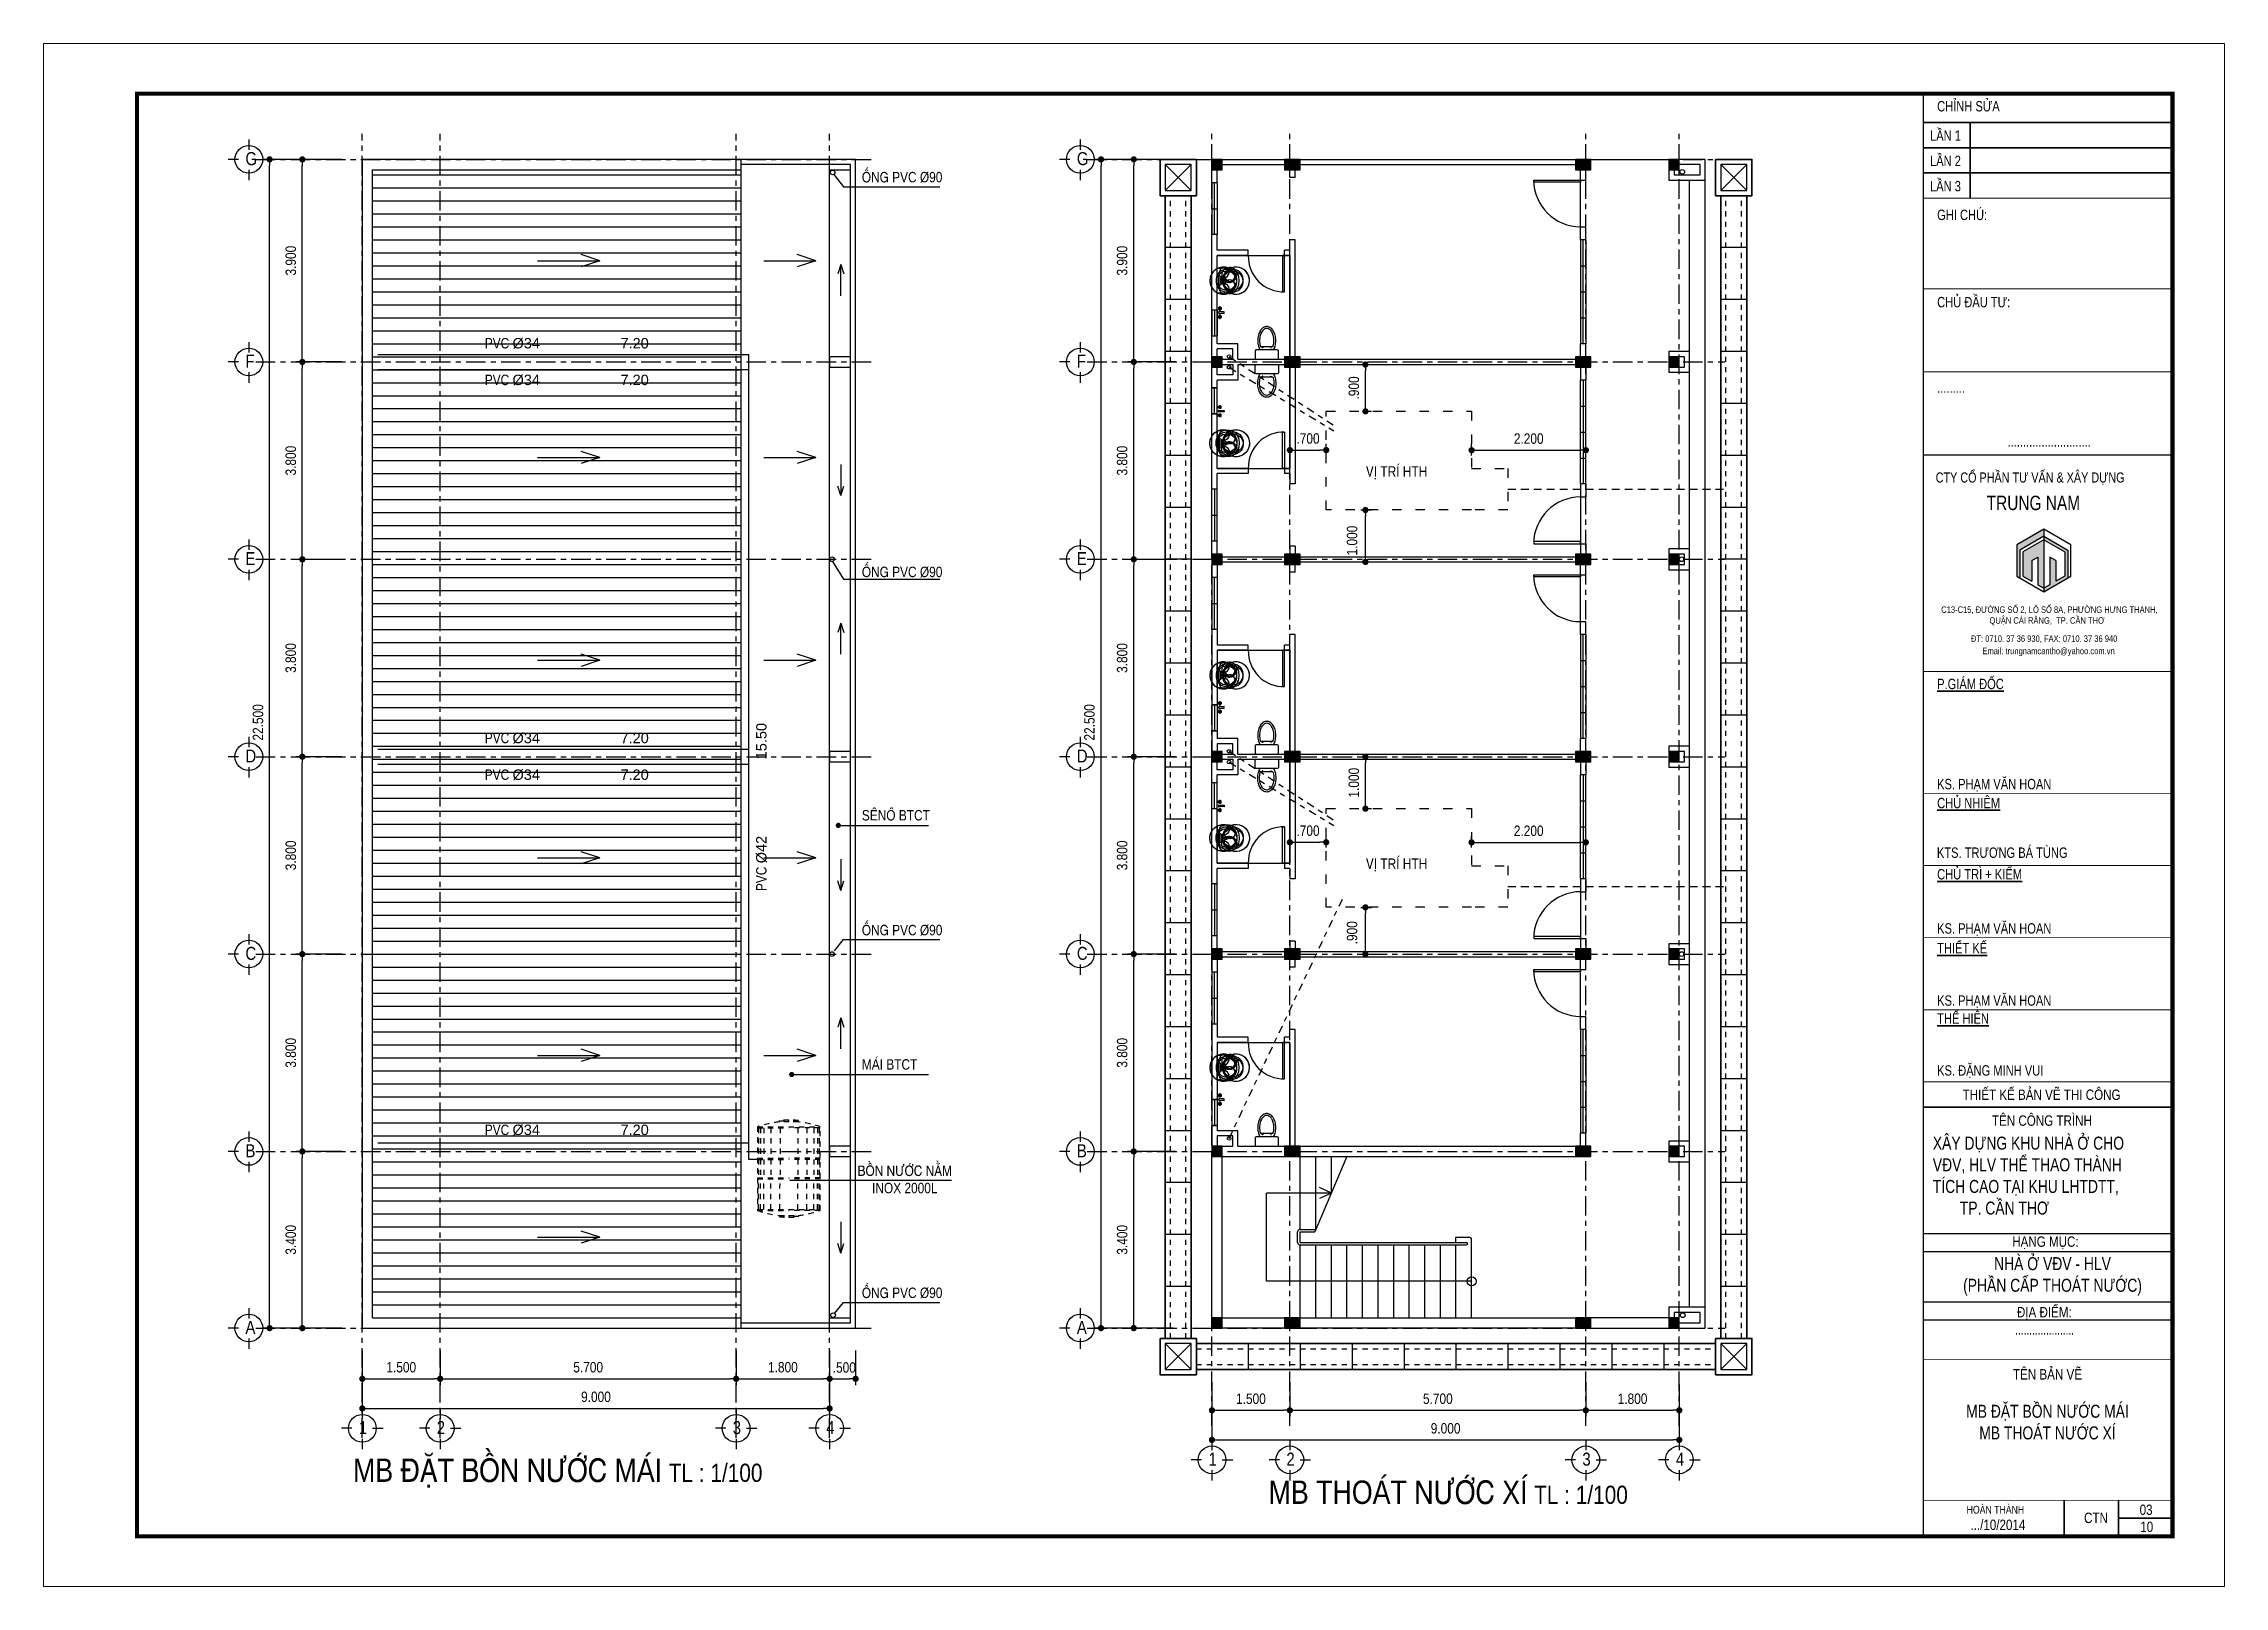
# Model space of a CAD drawing. Header units: millimetres. Extents: x -341 to 79, y 65 to 137.
# Drawn here: x -257.22 to -215.22, y 107.61 to 137.31 of the extents above; entities that cross this region are included whole.
import ezdxf

# ---------------------------------------------------------------- set-up
doc = ezdxf.new("R2010")
doc.units = ezdxf.units.MM
doc.header["$LTSCALE"] = 0.3
doc.header["$MEASUREMENT"] = 0
for name, pattern in [('ACAD_ISO03W100', [30, 12, -18]), ('CENTER', [2, 1.25, -0.25, 0.25, -0.25]), ('DASHDOTX2', [2, 1, -0.5, 0, -0.5]), ('DASHED2', [0.375, 0.25, -0.125]), ('DASHEDX2', [1.5, 1, -0.5])]:
    doc.linetypes.add(name, pattern=pattern)
doc.layers.get('0').update_dxf_attribs({"linetype": 'CONTINUOUS', "lineweight": 13})
doc.layers.get('DEFPOINTS').update_dxf_attribs({"linetype": 'CONTINUOUS', "lineweight": 13})
for name, color, linetype in [('CHU', 3, 'CONTINUOUS'), ('HACTH', 8, 'CONTINUOUS'), ('HATCH', 8, 'CONTINUOUS'), ('HATCH1', 8, 'CONTINUOUS'), ('KHUNG', 6, 'CONTINUOUS'), ('LAYER 1', 1, 'CONTINUOUS'), ('LAYER 7', 7, 'CONTINUOUS'), ('LAYER1', 1, 'CONTINUOUS'), ('LAYER5', 5, 'CONTINUOUS'), ('LAYER7', 7, 'CONTINUOUS'), ('LAYER8', 8, 'CONTINUOUS'), ('ong', 5, 'CONTINUOUS'), ('THIETBI', 25, 'CONTINUOUS')]:
    doc.layers.add(name, color=color, linetype=linetype)
doc.layers.add('THOATNUOC', color=4, linetype='CONTINUOUS', lineweight=35)
doc.styles.add('ATTR', font='romans.shx', dxfattribs={"width": 0.8, "height": 0.7})
doc.styles.add('HELVE-KT', font='VHELVCN.TTF')
doc.styles.add('VNI - HELVE', font='VBOOKMN.TTF', dxfattribs={"width": 0.8})
doc.dimstyles.new('1-100', dxfattribs={"dimtxt": 0.2, "dimasz": 0.12, "dimexe": 0.12, "dimexo": 0.2, "dimgap": 0.12, "dimtad": 1, "dimdec": 3, "dimzin": 4, "dimdsep": 46, "dimtxsty": 'HELVE-KT', "dimblk1": 'DOT', "dimblk2": 'DOT', "dimsah": 1, "dimcen": -0.18, "dimadec": 3, "dimazin": 0, "dimtfac": 1, "dimtdec": 3, "dimtmove": 2, "dimatfit": 3, "dimldrblk": 'DOT', "dimfxl": 0, "dimtolj": 1, "dimtzin": 4, "dimarcsym": 0})

msp = doc.modelspace()

# ---------------------------------------------------------------- texts
at = {"layer": 'LAYER 1', "linetype": 'Continuous', "ltscale": 0.4, "char_height": 0.2, "width": 10.809043, "attachment_point": 1, "style": 'HELVE-KT'}
for s, insert in [('{\\H2.25x;MB ÑAËT BOÀN NÖÔÙC MAÙI}  {\\H1.75x;TL : 1/100}', (-251.2572, 110.0715)), ('{\\H2.25x;MB THOAÙT NÖÔÙC XÍ}  {\\H1.75x;TL : 1/100}', (-233.6239, 109.6479))]:
    msp.add_mtext(s, dxfattribs=dict(at, insert=insert))
at = {"layer": 'LAYER 7', "lineweight": 35, "style": 'VNI - HELVE'}
for s, insert, char_height, width, attachment_point in [('MB ÑAËT BOÀN NÖÔÙC MAÙI\\PMB THOAÙT NÖÔÙC XÍ', (-218.6231, 111.106), 0.25, 3.882226, 2), ('{\\fVNI-Helve|b0|i0|c0|p2;03}', (-216.8479, 109.1847), 0.2, 5.319651, 1)]:
    msp.add_mtext(s, dxfattribs=dict(at, insert=insert, char_height=char_height, width=width, attachment_point=attachment_point))
at = {"layer": 'LAYER1', "linetype": 'Continuous', "ltscale": 0.05, "style": 'HELVE-KT'}
for s, insert, char_height, width, attachment_point in [('G', (-253.3285, 135.221), 0.25, 13.097333, 1), ('OÁNG PVC {\\fArial Narrow|b0|i0|c0|p34;%%C90}', (-241.4574, 134.8399), 0.2, 17.4622, 1), ('G', (-237.3158, 135.221), 0.25, 13.097333, 1), ('F', (-253.3285, 131.321), 0.25, 13.097333, 1), ('F', (-237.3158, 131.321), 0.25, 13.097333, 1), ('E', (-253.3285, 127.521), 0.25, 13.097333, 1), ('OÁNG PVC {\\fArial Narrow|b0|i0|c0|p34;%%C90}', (-241.4574, 127.2398), 0.2, 17.4622, 1), ('E', (-237.3158, 127.521), 0.25, 13.097333, 1), ('D', (-253.3285, 123.721), 0.25, 13.097333, 1), ('D', (-237.3158, 123.721), 0.25, 13.097333, 1), ('SEÂNOÂ BTCT', (-241.4574, 122.555), 0.2, 17.4622, 1), ('OÁNG PVC {\\fArial Narrow|b0|i0|c0|p34;%%C90}', (-241.4574, 120.3449), 0.2, 17.4622, 1), ('C', (-253.3285, 119.921), 0.25, 13.097333, 1), ('C', (-237.3158, 119.921), 0.25, 13.097333, 1), ('MAÙI BTCT', (-241.4574, 117.7587), 0.2, 17.4622, 1), ('B', (-253.3285, 116.121), 0.25, 13.097333, 1), ('B', (-237.3158, 116.121), 0.25, 13.097333, 1), ('BOÀN NÖÔÙC NAÈM INOX 2000L', (-240.6305, 115.7119), 0.2, 1.84417, 2), ('OÁNG PVC {\\fArial Narrow|b0|i0|c0|p34;%%C90}', (-241.4574, 113.3618), 0.2, 17.4622, 1), ('A', (-253.3285, 112.721), 0.25, 13.097333, 1), ('A', (-237.3158, 112.721), 0.25, 13.097333, 1), ('1', (-251.1437, 110.7914), 0.25, 13.097333, 1), ('2', (-249.6437, 110.7914), 0.25, 13.097333, 1), ('3', (-243.9437, 110.7914), 0.25, 13.097333, 1), ('4', (-242.1437, 110.7914), 0.25, 13.097333, 1), ('1', (-234.7796, 110.1843), 0.25, 13.097333, 1), ('2', (-233.2796, 110.1843), 0.25, 13.097333, 1), ('3', (-227.5796, 110.1843), 0.25, 13.097333, 1), ('4', (-225.7796, 110.1843), 0.25, 13.097333, 1)]:
    msp.add_mtext(s, dxfattribs=dict(at, insert=insert, char_height=char_height, width=width, attachment_point=attachment_point))
at = {"layer": 'LAYER1', "linetype": 'Continuous', "ltscale": 0.05, "char_height": 0.2, "attachment_point": 1, "style": 'HELVE-KT'}
for insert in [(-248.7195, 131.6425), (-248.7195, 130.9363), (-248.7195, 124.0425), (-248.7195, 123.3363), (-248.7195, 116.4992)]:
    msp.add_mtext('PVC {\\fArial|b0|i0|c0|p34;%%C34                    7.20 }', dxfattribs=dict(at, insert=insert))
at = {"layer": 'LAYER1', "ltscale": 1000, "char_height": 0.25, "width": 5.87042, "attachment_point": 1, "style": 'HELVE-KT'}
for insert in [(-231.7501, 129.1733), (-231.7501, 121.6233)]:
    msp.add_mtext('{\\H0.8x;VÒ TRÍ HTH} ', dxfattribs=dict(at, insert=insert))
at = {"layer": 'LAYER1', "linetype": 'Continuous', "ltscale": 0.05, "insert": (-243.4933, 120.9954), "char_height": 0.2, "attachment_point": 1, "rotation": 90, "style": 'HELVE-KT'}
msp.add_mtext('PVC {\\fArial|b0|i0|c0|p34;%%C42                   15.50 }', dxfattribs=at)

# ---------------------------------------------------------------- blocks, each defined once
blk = doc.blocks.new('AAEER')
at = {"linetype": 'Continuous', "ltscale": 0.08}
h = blk.add_hatch(color=8, dxfattribs=at)
h.paths.add_polyline_path([(377.886, 656.949), (377.886, 657.083), (377.366, 656.782), (377.366, 656.181), (377.423, 656.148), (377.423, 656.682)])
h.paths.add_polyline_path([(377.886, 656.882), (377.481, 656.649), (377.481, 656.181), (377.655, 656.081), (377.655, 656.482), (377.771, 656.548), (377.771, 656.014), (377.886, 655.947)])
blk.add_hatch(color=8, dxfattribs=at).paths.add_polyline_path([(378.118, 656.482), (378.002, 656.548), (378.002, 656.014), (377.886, 655.947), (377.886, 655.88), (378.349, 656.148), (378.349, 656.682), (377.886, 656.949), (377.886, 656.882), (378.291, 656.649), (378.291, 656.181), (378.118, 656.081)])
for p, q in [((377.886, 656.949), (377.423, 656.682)), ((377.886, 656.882), (377.481, 656.649)), ((377.886, 657.083), (377.886, 656.949)), ((377.886, 657.083), (377.886, 655.88)), ((377.886, 656.949), (378.349, 656.682)), ((377.886, 656.882), (377.886, 655.947)), ((377.886, 656.882), (378.291, 656.649)), ((377.423, 656.682), (377.423, 656.148)), ((377.481, 656.649), (377.481, 656.181)), ((377.655, 656.482), (377.771, 656.548)), ((377.655, 656.482), (377.655, 656.081)), ((377.771, 656.548), (377.771, 656.014)), ((378.118, 656.482), (378.002, 656.548)), ((378.002, 656.548), (378.002, 656.014)), ((378.118, 656.482), (378.118, 656.081)), ((378.291, 656.649), (378.291, 656.181)), ((378.349, 656.682), (378.349, 656.148))]:
    blk.add_line(p, q, dxfattribs=at)
blk.add_lwpolyline([(377.366, 656.181), (377.886, 655.88), (378.407, 656.181), (378.407, 656.782), (377.886, 657.083), (377.366, 656.782)], close=True, dxfattribs=at)
for points in [[(377.481, 656.181), (377.655, 656.081)], [(378.291, 656.181), (378.118, 656.081)], [(377.771, 656.014), (377.886, 655.947)], [(378.002, 656.014), (377.886, 655.947)]]:
    blk.add_lwpolyline(points, dxfattribs=at)
for points in [[(375.565, 643.528), (380.365, 643.528)], [(375.565, 643.18), (380.365, 643.18)], [(375.565, 642.208), (380.365, 642.208)], [(375.565, 641.861), (380.365, 641.861)]]:
    blk.add_lwpolyline(points)
at = {"layer": 'LAYER 7', "lineweight": 35}
for points in [[(375.565, 664.914), (380.365, 664.914)], [(376.469, 663.456), (376.469, 664.914)], [(375.565, 664.428), (380.365, 664.428)], [(375.565, 663.942), (380.365, 663.942)], [(375.565, 645.958), (380.365, 645.958)], [(378.282, 638.389), (378.282, 637.695)], [(379.323, 638.389), (379.323, 638.389), (379.323, 637.695)], [(379.323, 638.042), (380.365, 638.042)]]:
    blk.add_lwpolyline(points, dxfattribs=at)
at = {"layer": 'LAYER7', "const_width": 0.0278}
blk.add_lwpolyline([(380.365, 665.47), (375.565, 665.47), (375.565, 637.695), (380.365, 637.695)], close=True, dxfattribs=at)
at = {"layer": 'LAYER7'}
for points, const_width in [([(375.565, 663.456), (380.365, 663.456)], 0.0174), ([(375.565, 661.712), (380.365, 661.712)], 0.0174), ([(375.565, 660.112), (380.365, 660.112)], 0.0174), ([(375.565, 658.512), (380.365, 658.512)], 0.0212), ([(375.565, 654.346), (380.365, 654.346)], 0.0174), ([(375.565, 651.999), (380.365, 651.999)], 0.0174), ([(375.565, 650.61), (380.365, 650.61)], 0.0174), ([(375.565, 649.221), (380.365, 649.221)], 0.0174), ([(375.565, 647.833), (380.365, 647.833)], 0.0174), ([(375.565, 646.444), (380.365, 646.444)], 0.0174), ([(375.565, 641.097), (380.365, 641.097)], 0.0174), ([(375.565, 638.389), (380.365, 638.389)], 0.0174)]:
    blk.add_lwpolyline(points, dxfattribs=dict(at, const_width=const_width))
at = {"layer": 'LAYER 7', "lineweight": 35, "style": 'VNI - HELVE'}
for s, insert, char_height, width, attachment_point in [('CHÆNH SÖÛA', (375.833, 665.327), 0.2, 5.31965, 1), ('LAÀN 1', (375.696, 664.761), 0.2, 5.31965, 1), ('LAÀN 2', (375.696, 664.275), 0.2, 5.31965, 1), ('LAÀN 3', (375.696, 663.789), 0.2, 5.31965, 1), ('GHI CHUÙ:', (375.833, 663.236), 0.2, 5.31965, 1), ('CHUÛ ÑAÀU TÖ:', (375.833, 661.556), 0.2, 5.31965, 1), ('.........', (375.833, 659.91), 0.2, 5.31965, 1), ('...........................', (377.188, 658.873), 0.2, 5.31965, 1), ('{\\LP.GIAÙM ÑOÁC}', (375.833, 654.205), 0.2, 5.31965, 1), ('KS. PHAÏM VAÊN HOAN', (375.833, 652.277), 0.2, 5.31965, 1), ('{\\LCHUÛ NHIEÄM}', (375.833, 651.912), 0.2, 5.31965, 1), ('KTS. TRÖÔNG BAÙ TUØNG', (375.828, 650.957), 0.2, 5.31965, 1), ('{\\LCHUÛ TRÌ + KIEÅM}', (375.833, 650.542), 0.2, 5.31965, 1), ('KS. PHAÏM VAÊN HOAN', (375.833, 649.499), 0.2, 5.31965, 1), ('{\\LTHIEÁT KEÁ}', (375.833, 649.118), 0.2, 5.31965, 1), ('KS. PHAÏM VAÊN HOAN', (375.833, 648.11), 0.2, 5.31965, 1), ('{\\LTHEÅ HIEÄN}', (375.833, 647.765), 0.2, 5.31965, 1), ('KS. ÑAËNG MINH VUI', (375.833, 646.764), 0.2, 5.31965, 1), ('{\\fVNI-Helve|b0|i0|c0|p2;THIEÁT KEÁ BAÛN VEÕ THI COÂNG}', (376.323, 646.297), 0.2, 5.31965, 1), ('{\\fVNI-Helve|b0|i0|c0|p2;TEÂN COÂNG TRÌNH}', (376.889, 645.799), 0.2, 5.31965, 1), ('XAÂY DÖÏNG KHU NHAØ ÔÛ CHO\\PVÑV, HLV THEÅ THAO THAØNH \\PTÍCH CAO TAÏI KHU LHTDTT, \\P       TP. CAÀN THÔ', (375.75, 645.39), 0.25, 7.09083, 1), ('{\\fVNI-Helve|b0|i0|c0|p2;HAÏNG MUÏC:}', (377.279, 643.469), 0.2, 5.31965, 1), ('NHAØ ÔÛ VÑV - HLV\\P(PHAÀN CAÁP THOAÙT NÖÔÙC)', (378.055, 643.07), 0.25, 4.30245, 2), ('{\\fVNI-Helve|b0|i0|c0|p2;ÑÒA ÑIEÅM:}', (377.37, 642.111), 0.2, 5.31965, 1), ('{\\fVNI-Helve|b0|i0|c0|p2;.....................}', (377.337, 641.754), 0.17359, 5.31965, 1), ('{\\fVNI-Helve|b0|i0|c0|p2;TEÂN BAÛN VEÕ}', (377.294, 640.914), 0.2, 5.31965, 1), ('{\\fVNI-Helve|b0|i0|c0|p2;HOAØN THAØNH}', (376.401, 638.282), 0.15, 5.31965, 1), ('{\\fVNI-Helve|b0|i0|c0|p2;.../10/2014}', (376.475, 638.017), 0.2, 5.31965, 1), ('{\\fVNI-Helve|b0|i0|c0|p2;CTN}', (378.663, 638.151), 0.2, 5.31965, 1), ('{\\fVNI-Helve|b0|i0|c0|p2;10}', (379.745, 637.978), 0.2, 5.31965, 1)]:
    blk.add_mtext(s, dxfattribs=dict(at, insert=insert, char_height=char_height, width=width, attachment_point=attachment_point))
at = {"layer": 'LAYER5', "attachment_point": 1, "style": 'VNI - HELVE'}
for s, insert, char_height, width in [('{\\H0.9774x;CTY COÅ PHAÀN TÖ VAÁN & XAÂY DÖÏNG} ', (375.805, 658.177), 0.19891, 4.67984), ('TRUNG NAM', (376.787, 657.729), 0.2777, 3.59296), ('{\\fVNI-Helve|b0|i0|c0|p2;C13-C15, ÑÖÔØNG SOÁ 2, LOÂ SOÁ 8A, PHÖÔØNG HÖNG THAÏNH, \\P                       QUAÄN CAÙI RAÊNG,  TP. CAÀN THÔ}', (375.912, 655.598), 0.12499, 8.0242), ('{\\fVNI-Helve|b0|i0|c0|p2;ÑT: 0710. 37 36 930, FAX: 0710. 37 36 940}', (376.484, 655.04), 0.12499, 8.0242), ('{\\fVNI-Helve|b0|i0|c0|p2;Email: trungnamcantho@yahoo.com.vn}', (376.706, 654.803), 0.12499, 8.0242)]:
    blk.add_mtext(s, dxfattribs=dict(at, insert=insert, char_height=char_height, width=width))
blk = doc.blocks.new('_DOT')
at = {"color": 0, "linetype": 'ByBlock'}
blk.add_line((-0.5, 0), (-1, 0), dxfattribs=at)
at = {"color": 0, "linetype": 'ByBlock', "const_width": 0.5}
blk.add_lwpolyline([(-0.25, 0, 1), (0.25, 0, 1)], format="xyb", close=True, dxfattribs=at)
blk = doc.blocks.new('*D11')
at = {"layer": 'DEFPOINTS', "color": 0, "lineweight": -2, "ltscale": 5}
for p in [(-251.078, 112.348), (-249.578, 112.348), (-249.578, 111.606)]:
    blk.add_point(p, dxfattribs=at)
at = {"layer": 'LAYER 1', "color": 0, "lineweight": -2, "ltscale": 5}
for p, q in [((-251.078, 112.148), (-251.078, 111.486)), ((-249.578, 112.148), (-249.578, 111.486)), ((-250.958, 111.606), (-249.698, 111.606))]:
    blk.add_line(p, q, dxfattribs=at)
at = {"layer": 'LAYER 1', "color": 0, "lineweight": -2, "ltscale": 5, "xscale": 0.12, "yscale": 0.12, "zscale": 0.12, "rotation": 180}
blk.add_blockref('_DOT', (-251.078, 111.606), dxfattribs=at)
at = {"layer": 'LAYER 1', "color": 0, "lineweight": -2, "ltscale": 5, "xscale": 0.12, "yscale": 0.12, "zscale": 0.12}
blk.add_blockref('_DOT', (-249.578, 111.606), dxfattribs=at)
at = {"layer": 'LAYER 1', "color": 0, "ltscale": 5, "insert": (-250.328, 111.828), "char_height": 0.2, "attachment_point": 5, "style": 'HELVE-KT'}
blk.add_mtext('\\A1;1.500', dxfattribs=at)
blk = doc.blocks.new('*D12')
at = {"layer": 'DEFPOINTS', "color": 0, "lineweight": -2, "ltscale": 5}
for p in [(-249.578, 112.348), (-243.878, 112.348), (-243.878, 111.606)]:
    blk.add_point(p, dxfattribs=at)
at = {"layer": 'LAYER 1', "color": 0, "lineweight": -2, "ltscale": 5}
for p, q in [((-249.578, 112.148), (-249.578, 111.486)), ((-243.878, 112.148), (-243.878, 111.486)), ((-249.458, 111.606), (-243.998, 111.606))]:
    blk.add_line(p, q, dxfattribs=at)
at = {"layer": 'LAYER 1', "color": 0, "lineweight": -2, "ltscale": 5, "xscale": 0.12, "yscale": 0.12, "zscale": 0.12, "rotation": 180}
blk.add_blockref('_DOT', (-249.578, 111.606), dxfattribs=at)
at = {"layer": 'LAYER 1', "color": 0, "lineweight": -2, "ltscale": 5, "xscale": 0.12, "yscale": 0.12, "zscale": 0.12}
blk.add_blockref('_DOT', (-243.878, 111.606), dxfattribs=at)
at = {"layer": 'LAYER 1', "color": 0, "ltscale": 5, "insert": (-246.728, 111.828), "char_height": 0.2, "attachment_point": 5, "style": 'HELVE-KT'}
blk.add_mtext('\\A1;5.700', dxfattribs=at)
blk = doc.blocks.new('*D13')
at = {"layer": 'DEFPOINTS', "color": 0, "lineweight": -2, "ltscale": 5}
for p in [(-252.233, 115.982), (-251.271, 115.982), (-251.271, 112.582)]:
    blk.add_point(p, dxfattribs=at)
at = {"layer": 'LAYER 1', "color": 0, "lineweight": -2, "ltscale": 5}
for p, q in [((-251.471, 115.982), (-252.353, 115.982)), ((-252.233, 112.702), (-252.233, 115.862)), ((-251.471, 112.582), (-252.353, 112.582))]:
    blk.add_line(p, q, dxfattribs=at)
at = {"layer": 'LAYER 1', "color": 0, "lineweight": -2, "ltscale": 5, "xscale": 0.12, "yscale": 0.12, "zscale": 0.12}
for p, rotation in [((-252.233, 115.982), 90), ((-252.233, 112.582), 270)]:
    blk.add_blockref('_DOT', p, dxfattribs=dict(at, rotation=rotation))
at = {"layer": 'LAYER 1', "color": 0, "ltscale": 5, "insert": (-252.455, 114.282), "char_height": 0.2, "attachment_point": 5, "rotation": 90, "style": 'HELVE-KT'}
blk.add_mtext('\\A1;3.400', dxfattribs=at)
blk = doc.blocks.new('*D14')
at = {"layer": 'DEFPOINTS', "color": 0, "lineweight": -2, "ltscale": 5}
for p in [(-252.233, 119.782), (-251.271, 119.782), (-251.271, 115.982)]:
    blk.add_point(p, dxfattribs=at)
at = {"layer": 'LAYER 1', "color": 0, "lineweight": -2, "ltscale": 5}
for p, q in [((-251.471, 119.782), (-252.353, 119.782)), ((-252.233, 116.102), (-252.233, 119.662)), ((-251.471, 115.982), (-252.353, 115.982))]:
    blk.add_line(p, q, dxfattribs=at)
at = {"layer": 'LAYER 1', "color": 0, "lineweight": -2, "ltscale": 5, "xscale": 0.12, "yscale": 0.12, "zscale": 0.12}
for p, rotation in [((-252.233, 119.782), 90), ((-252.233, 115.982), 270)]:
    blk.add_blockref('_DOT', p, dxfattribs=dict(at, rotation=rotation))
at = {"layer": 'LAYER 1', "color": 0, "ltscale": 5, "insert": (-252.455, 117.882), "char_height": 0.2, "attachment_point": 5, "rotation": 90, "style": 'HELVE-KT'}
blk.add_mtext('\\A1;3.800', dxfattribs=at)
blk = doc.blocks.new('*D15')
at = {"layer": 'DEFPOINTS', "color": 0, "lineweight": -2, "ltscale": 5}
for p in [(-252.233, 123.582), (-251.271, 123.582), (-251.271, 119.782)]:
    blk.add_point(p, dxfattribs=at)
at = {"layer": 'LAYER 1', "color": 0, "lineweight": -2, "ltscale": 5}
for p, q in [((-251.471, 123.582), (-252.353, 123.582)), ((-252.233, 119.902), (-252.233, 123.462)), ((-251.471, 119.782), (-252.353, 119.782))]:
    blk.add_line(p, q, dxfattribs=at)
at = {"layer": 'LAYER 1', "color": 0, "lineweight": -2, "ltscale": 5, "xscale": 0.12, "yscale": 0.12, "zscale": 0.12}
for p, rotation in [((-252.233, 123.582), 90), ((-252.233, 119.782), 270)]:
    blk.add_blockref('_DOT', p, dxfattribs=dict(at, rotation=rotation))
at = {"layer": 'LAYER 1', "color": 0, "ltscale": 5, "insert": (-252.455, 121.682), "char_height": 0.2, "attachment_point": 5, "rotation": 90, "style": 'HELVE-KT'}
blk.add_mtext('\\A1;3.800', dxfattribs=at)
blk = doc.blocks.new('*D16')
at = {"layer": 'DEFPOINTS', "color": 0, "lineweight": -2, "ltscale": 5}
for p in [(-252.233, 127.382), (-251.271, 127.382), (-251.271, 123.582)]:
    blk.add_point(p, dxfattribs=at)
at = {"layer": 'LAYER 1', "color": 0, "lineweight": -2, "ltscale": 5}
for p, q in [((-251.471, 127.382), (-252.353, 127.382)), ((-252.233, 123.702), (-252.233, 127.262)), ((-251.471, 123.582), (-252.353, 123.582))]:
    blk.add_line(p, q, dxfattribs=at)
at = {"layer": 'LAYER 1', "color": 0, "lineweight": -2, "ltscale": 5, "xscale": 0.12, "yscale": 0.12, "zscale": 0.12}
for p, rotation in [((-252.233, 127.382), 90), ((-252.233, 123.582), 270)]:
    blk.add_blockref('_DOT', p, dxfattribs=dict(at, rotation=rotation))
at = {"layer": 'LAYER 1', "color": 0, "ltscale": 5, "insert": (-252.455, 125.482), "char_height": 0.2, "attachment_point": 5, "rotation": 90, "style": 'HELVE-KT'}
blk.add_mtext('\\A1;3.800', dxfattribs=at)
blk = doc.blocks.new('*D17')
at = {"layer": 'DEFPOINTS', "color": 0, "lineweight": -2, "ltscale": 5}
for p in [(-252.233, 131.182), (-251.271, 131.182), (-251.271, 127.382)]:
    blk.add_point(p, dxfattribs=at)
at = {"layer": 'LAYER 1', "color": 0, "lineweight": -2, "ltscale": 5}
for p, q in [((-251.471, 131.182), (-252.353, 131.182)), ((-252.233, 127.502), (-252.233, 131.062)), ((-251.471, 127.382), (-252.353, 127.382))]:
    blk.add_line(p, q, dxfattribs=at)
at = {"layer": 'LAYER 1', "color": 0, "lineweight": -2, "ltscale": 5, "xscale": 0.12, "yscale": 0.12, "zscale": 0.12}
for p, rotation in [((-252.233, 131.182), 90), ((-252.233, 127.382), 270)]:
    blk.add_blockref('_DOT', p, dxfattribs=dict(at, rotation=rotation))
at = {"layer": 'LAYER 1', "color": 0, "ltscale": 5, "insert": (-252.455, 129.282), "char_height": 0.2, "attachment_point": 5, "rotation": 90, "style": 'HELVE-KT'}
blk.add_mtext('\\A1;3.800', dxfattribs=at)
blk = doc.blocks.new('*D18')
at = {"layer": 'DEFPOINTS', "color": 0, "lineweight": -2, "ltscale": 5}
for p in [(-252.233, 135.082), (-251.271, 135.082), (-251.271, 131.182)]:
    blk.add_point(p, dxfattribs=at)
at = {"layer": 'LAYER 1', "color": 0, "lineweight": -2, "ltscale": 5}
for p, q in [((-251.471, 135.082), (-252.353, 135.082)), ((-252.233, 131.302), (-252.233, 134.962)), ((-251.471, 131.182), (-252.353, 131.182))]:
    blk.add_line(p, q, dxfattribs=at)
at = {"layer": 'LAYER 1', "color": 0, "lineweight": -2, "ltscale": 5, "xscale": 0.12, "yscale": 0.12, "zscale": 0.12}
for p, rotation in [((-252.233, 135.082), 90), ((-252.233, 131.182), 270)]:
    blk.add_blockref('_DOT', p, dxfattribs=dict(at, rotation=rotation))
at = {"layer": 'LAYER 1', "color": 0, "ltscale": 5, "insert": (-252.455, 133.132), "char_height": 0.2, "attachment_point": 5, "rotation": 90, "style": 'HELVE-KT'}
blk.add_mtext('\\A1;3.900', dxfattribs=at)
blk = doc.blocks.new('*D19')
at = {"layer": 'DEFPOINTS', "color": 0, "lineweight": -2, "ltscale": 5}
for p in [(-252.863, 135.082), (-251.893, 135.082), (-251.893, 112.582)]:
    blk.add_point(p, dxfattribs=at)
at = {"layer": 'LAYER 1', "color": 0, "lineweight": -2, "ltscale": 5}
for p, q in [((-252.093, 135.082), (-252.983, 135.082)), ((-252.863, 112.702), (-252.863, 134.962)), ((-252.093, 112.582), (-252.983, 112.582))]:
    blk.add_line(p, q, dxfattribs=at)
at = {"layer": 'LAYER 1', "color": 0, "lineweight": -2, "ltscale": 5, "xscale": 0.12, "yscale": 0.12, "zscale": 0.12}
for p, rotation in [((-252.863, 135.082), 90), ((-252.863, 112.582), 270)]:
    blk.add_blockref('_DOT', p, dxfattribs=dict(at, rotation=rotation))
at = {"layer": 'LAYER 1', "color": 0, "ltscale": 5, "insert": (-253.086, 124.243), "char_height": 0.2, "attachment_point": 5, "rotation": 90, "style": 'HELVE-KT'}
blk.add_mtext('\\A1;22.500', dxfattribs=at)
blk = doc.blocks.new('*D20')
at = {"layer": 'DEFPOINTS', "color": 0, "lineweight": -2, "ltscale": 5}
for p in [(-243.878, 112.348), (-242.078, 112.348), (-242.078, 111.606)]:
    blk.add_point(p, dxfattribs=at)
at = {"layer": 'LAYER 1', "color": 0, "lineweight": -2, "ltscale": 5}
for p, q in [((-243.878, 112.148), (-243.878, 111.486)), ((-242.078, 112.148), (-242.078, 111.486)), ((-243.758, 111.606), (-242.198, 111.606))]:
    blk.add_line(p, q, dxfattribs=at)
at = {"layer": 'LAYER 1', "color": 0, "lineweight": -2, "ltscale": 5, "xscale": 0.12, "yscale": 0.12, "zscale": 0.12, "rotation": 180}
blk.add_blockref('_DOT', (-243.878, 111.606), dxfattribs=at)
at = {"layer": 'LAYER 1', "color": 0, "lineweight": -2, "ltscale": 5, "xscale": 0.12, "yscale": 0.12, "zscale": 0.12}
blk.add_blockref('_DOT', (-242.078, 111.606), dxfattribs=at)
at = {"layer": 'LAYER 1', "color": 0, "ltscale": 5, "insert": (-242.978, 111.828), "char_height": 0.2, "attachment_point": 5, "style": 'HELVE-KT'}
blk.add_mtext('\\A1;1.800', dxfattribs=at)
blk = doc.blocks.new('*D21')
at = {"layer": 'DEFPOINTS', "color": 0, "lineweight": -2, "ltscale": 5}
for p in [(-251.078, 111.754), (-242.078, 111.754), (-242.078, 111.036)]:
    blk.add_point(p, dxfattribs=at)
at = {"layer": 'LAYER 1', "color": 0, "lineweight": -2, "ltscale": 5}
for p, q in [((-251.078, 111.554), (-251.078, 110.916)), ((-242.078, 111.554), (-242.078, 110.916)), ((-250.958, 111.036), (-242.198, 111.036))]:
    blk.add_line(p, q, dxfattribs=at)
at = {"layer": 'LAYER 1', "color": 0, "lineweight": -2, "ltscale": 5, "xscale": 0.12, "yscale": 0.12, "zscale": 0.12, "rotation": 180}
blk.add_blockref('_DOT', (-251.078, 111.036), dxfattribs=at)
at = {"layer": 'LAYER 1', "color": 0, "lineweight": -2, "ltscale": 5, "xscale": 0.12, "yscale": 0.12, "zscale": 0.12}
blk.add_blockref('_DOT', (-242.078, 111.036), dxfattribs=at)
at = {"layer": 'LAYER 1', "color": 0, "ltscale": 5, "insert": (-246.578, 111.258), "char_height": 0.2, "attachment_point": 5, "style": 'HELVE-KT'}
blk.add_mtext('\\A1;9.000', dxfattribs=at)
blk = doc.blocks.new('*D22')
at = {"layer": 'DEFPOINTS', "color": 0, "lineweight": -2, "ltscale": 5}
for p in [(-242.078, 112.348), (-241.578, 112.348), (-241.578, 111.606)]:
    blk.add_point(p, dxfattribs=at)
at = {"layer": 'LAYER 1', "color": 0, "lineweight": -2, "ltscale": 5}
for p, q in [((-242.078, 112.148), (-242.078, 111.486)), ((-241.578, 112.148), (-241.578, 111.486)), ((-241.958, 111.606), (-241.698, 111.606))]:
    blk.add_line(p, q, dxfattribs=at)
at = {"layer": 'LAYER 1', "color": 0, "lineweight": -2, "ltscale": 5, "xscale": 0.12, "yscale": 0.12, "zscale": 0.12, "rotation": 180}
blk.add_blockref('_DOT', (-242.078, 111.606), dxfattribs=at)
at = {"layer": 'LAYER 1', "color": 0, "lineweight": -2, "ltscale": 5, "xscale": 0.12, "yscale": 0.12, "zscale": 0.12}
blk.add_blockref('_DOT', (-241.578, 111.606), dxfattribs=at)
at = {"layer": 'LAYER 1', "color": 0, "ltscale": 5, "insert": (-241.795, 111.823), "char_height": 0.2, "attachment_point": 5, "style": 'HELVE-KT'}
blk.add_mtext('\\A1;.500', dxfattribs=at)
blk = doc.blocks.new('W')
at = {"layer": 'HATCH', "linetype": 'ACAD_ISO03W100', "ltscale": 0.01}
for p, q in [((-26.697, 531.989), (-26.697, 531.506)), ((-26.681, 531.989), (-26.681, 531.022)), ((-26.681, 531.974), (-26.212, 531.972)), ((-26.681, 531.945), (-26.212, 531.944)), ((-26.681, 531.891), (-26.212, 531.89)), ((-26.212, 531.988), (-26.212, 531.505)), ((-26.195, 531.988), (-26.195, 531.505)), ((-25.91, 531.972), (-26.195, 531.972)), ((-25.91, 531.944), (-26.195, 531.944)), ((-25.91, 531.89), (-26.195, 531.89)), ((-25.91, 531.988), (-25.91, 531.505)), ((-25.894, 531.988), (-25.894, 531.505)), ((-25.425, 531.972), (-25.894, 531.972)), ((-25.425, 531.944), (-25.894, 531.944)), ((-25.425, 531.89), (-25.894, 531.89)), ((-25.425, 531.988), (-25.425, 531.505)), ((-25.408, 531.988), (-25.408, 531.021)), ((-26.773, 531.653), (-26.792, 531.653)), ((-26.792, 531.653), (-26.792, 531.506)), ((-26.681, 531.784), (-26.212, 531.783)), ((-26.681, 531.643), (-26.212, 531.642)), ((-25.91, 531.783), (-26.195, 531.783)), ((-25.91, 531.642), (-26.195, 531.642)), ((-25.425, 531.783), (-25.894, 531.783)), ((-25.425, 531.642), (-25.894, 531.642)), ((-25.333, 531.653), (-25.314, 531.653)), ((-25.314, 531.653), (-25.314, 531.506)), ((-26.773, 531.506), (-26.801, 531.506)), ((-26.792, 531.359), (-26.792, 531.506)), ((-26.773, 531.359), (-26.792, 531.359)), ((-26.697, 531.023), (-26.697, 531.506)), ((-26.681, 531.369), (-26.212, 531.368)), ((-26.681, 531.228), (-26.212, 531.227)), ((-26.212, 531.021), (-26.212, 531.505)), ((-26.195, 531.021), (-26.195, 531.505)), ((-25.91, 531.368), (-26.195, 531.368)), ((-25.91, 531.227), (-26.195, 531.227)), ((-25.91, 531.021), (-25.91, 531.505)), ((-25.894, 531.021), (-25.894, 531.505)), ((-25.425, 531.368), (-25.894, 531.368)), ((-25.425, 531.227), (-25.894, 531.227)), ((-25.425, 531.021), (-25.425, 531.505)), ((-25.333, 531.506), (-25.304, 531.506)), ((-25.333, 531.359), (-25.314, 531.359)), ((-25.314, 531.359), (-25.314, 531.506)), ((-26.681, 531.121), (-26.212, 531.12)), ((-26.681, 531.067), (-26.212, 531.066)), ((-26.681, 531.038), (-26.212, 531.037)), ((-25.91, 531.12), (-26.195, 531.12)), ((-25.91, 531.066), (-26.195, 531.066)), ((-25.91, 531.037), (-26.195, 531.037)), ((-25.425, 531.12), (-25.894, 531.12)), ((-25.425, 531.066), (-25.894, 531.066)), ((-25.425, 531.037), (-25.894, 531.037))]:
    blk.add_line(p, q, dxfattribs=at)
blk.add_lwpolyline([(-26.773, 531.359, 0.05503), (-26.697, 531.023), (-26.195, 531.021), (-25.408, 531.021, 0.05503), (-25.333, 531.358), (-25.333, 531.505), (-25.333, 531.652, 0.05503), (-25.408, 531.988), (-26.195, 531.988), (-26.697, 531.989, 0.05503), (-26.773, 531.653), (-26.773, 531.506)], format="xyb", close=True, dxfattribs=at)
for centre, start, end in [((-25.43, 531.495), 173.3756, 179.5441), ((-26.675, 531.495), 0.4559, 6.6244), ((-25.43, 531.517), 180.4559, 186.6244), ((-26.675, 531.517), 353.3756, 359.5441)]:
    blk.add_arc(centre, 1.371, start, end, dxfattribs=at)
blk = doc.blocks.new('TOILET')
at = {"layer": 'THIETBI', "linetype": 'Continuous'}
for p, q in [((2.25, 0), (-2.25, 0)), ((-2.5, -0.25), (-2.5, -1.75)), ((-2.25, -2), (2.25, -2)), ((-1.33, -2.7), (1.33, -2.7)), ((-0.96, -2.48), (-0.96, -2.7)), ((-0.86, -2.48), (-0.96, -2.48)), ((-0.96, -2.7), (-0.86, -2.7)), ((-0.86, -2.7), (-0.86, -2.48)), ((0.86, -2.7), (0.86, -2.48)), ((0.86, -2.48), (0.96, -2.48)), ((0.96, -2.7), (0.86, -2.7)), ((0.96, -2.48), (0.96, -2.7)), ((2.5, -1.75), (2.5, -0.25))]:
    blk.add_line(p, q, dxfattribs=at)
for centre, radius, start, end in [((-2.25, -0.25), 0.25, 90, 180), ((2.25, -0.25), 0.25, 0, 90), ((-2.25, -1.75), 0.25, 180, 270), ((2.64, -4.01), 4.58, 164.9269, 180), ((2.64, -4.01), 4.58, 180, 195.0731), ((1.34, -3.66), 3.23, 149.0966, 164.9269), ((2.64, -4.01), 4.18, 164.9269, 180), ((2.64, -4.01), 4.18, 180, 195.0731), ((1.34, -3.66), 2.83, 160.176, 164.9269), ((-1.34, -3.66), 2.83, 15.0731, 19.824), ((-2.64, -4.01), 4.18, 0, 15.0731), ((-2.64, -4.01), 4.18, 344.9269, 360), ((-1.34, -3.66), 3.23, 15.0731, 30.9034), ((-2.64, -4.01), 4.58, 360, 15.0731), ((-2.64, -4.01), 4.58, 344.9269, 0), ((2.25, -1.75), 0.25, 270, 0), ((1.34, -4.36), 3.23, 195.0731, 213.0315), ((1.34, -4.36), 2.83, 195.0731, 213.0315), ((0.52, -4.9), 2.26, 213.0315, 237.5002), ((0.52, -4.9), 1.86, 213.0315, 237.5002), ((0, -5.71), 1.29, 237.5002, 270), ((0, -5.71), 0.893, 237.5002, 270), ((0, -5.71), 0.893, 270, 302.4998), ((0, -5.71), 1.29, 270, 302.4998), ((-0.52, -4.9), 1.86, 302.4998, 326.9685), ((-0.52, -4.9), 2.26, 302.4998, 326.9685), ((-1.34, -4.36), 2.83, 326.9685, 344.9269), ((-1.34, -4.36), 3.23, 326.9685, 344.9269)]:
    blk.add_arc(centre, radius, start, end, dxfattribs=at)
blk = doc.blocks.new('la')
at = {"layer": 'THIETBI', "linetype": 'Continuous'}
for p, q in [((-5933, 607097), (-5955, 607330)), ((-5446, 607330), (-5467, 607097)), ((-5944, 607224), (-5944, 607230)), ((-5467, 607097), (-5933, 607097)), ((-5700, 607139), (-5859, 607139)), ((-5859, 607122), (-5541, 607122)), ((-5759, 607200), (-5715, 607200)), ((-5759, 607183), (-5759, 607200)), ((-5759, 607167), (-5759, 607183)), ((-5700, 607167), (-5759, 607167)), ((-5700, 607278), (-5735, 607278)), ((-5720, 607192), (-5728, 607192)), ((-5728, 607175), (-5672, 607175)), ((-5726, 607183), (-5717, 607183)), ((-5710, 607250), (-5715, 607196)), ((-5700, 607309), (-5700, 607252)), ((-5665, 607278), (-5700, 607278)), ((-5641, 607167), (-5700, 607167)), ((-5541, 607139), (-5700, 607139)), ((-5685, 607196), (-5690, 607250)), ((-5685, 607200), (-5641, 607200)), ((-5675, 607183), (-5684, 607183)), ((-5672, 607192), (-5680, 607192)), ((-5641, 607200), (-5641, 607183)), ((-5641, 607183), (-5641, 607167)), ((-5456, 607230), (-5456, 607224))]:
    blk.add_line(p, q, dxfattribs=at)
for centre, radius in [((-5743, 607183), 17), ((-5700, 607278), 21.2), ((-5700, 607278), 17), ((-5658, 607183), 17)]:
    blk.add_circle(centre, radius, dxfattribs=at)
for centre, radius, start, end in [((-5810, 607330), 145, 180, 190.3889), ((-5787, 607339), 103, 150.4377, 180), ((-5787, 607339), 103, 180, 209.5623), ((-5744, 607315), 152, 126.1394, 150.4377), ((-5717, 607278), 198, 106.8299, 126.1394), ((-5699, 607218), 261, 90, 106.8299), ((-5699, 607218), 261, 73.1701, 90), ((-5681, 607278), 198, 53.8606, 73.1701), ((-5653, 607315), 152, 29.5623, 53.8606), ((-5611, 607339), 103, 0, 29.5623), ((-5611, 607339), 103, 330.4377, 0), ((-5859, 607224), 84.9, 180, 270), ((-5859, 607224), 102, 218.2453, 270), ((-5744, 607363), 152, 209.5623, 233.8606), ((-5717, 607401), 198, 233.8606, 253.1701), ((-5699, 607460), 261, 253.1701, 266.4587), ((-5720, 607196), 4.24, 270, 354.3929), ((-5700, 607232), 20, 59.7473, 120.2527), ((-5699, 607460), 261, 273.0264, 286.8299), ((-5680, 607196), 4.24, 185.6071, 270), ((-5681, 607401), 198, 286.8299, 306.1394), ((-5653, 607363), 152, 306.1394, 330.4377), ((-5541, 607224), 84.9, 270, 0), ((-5541, 607224), 102, 270, 321.7547)]:
    blk.add_arc(centre, radius, start, end, dxfattribs=at)
blk.add_spline([(-5446, 607330), (-5488, 607436), (-5558, 607489), (-5649, 607517), (-5751, 607517), (-5842, 607489), (-5912, 607436), (-5950, 607366), (-5955, 607330)], degree=3, dxfattribs=at)
blk = doc.blocks.new('WALFCT1T')
for p, q in [((-5.5, -1), (-5, -1)), ((-5.5, -2), (-5.5, -1)), ((-2.5, -2), (-5.5, -2)), ((-5, -2), (-5, -2.5)), ((-5, -2.5), (-3, -2.5)), ((-3, -1), (-2.5, -1)), ((-3, -2.5), (-3, -2)), ((-2.5, -1), (-2.5, -2)), ((-1, -0.5), (1, -0.5)), ((0.75, -5.5), (-0.75, -5.5)), ((2.5, -1), (3, -1)), ((2.5, -2), (2.5, -1)), ((5.5, -2), (2.5, -2)), ((3, -2), (3, -2.5)), ((3, -2.5), (5, -2.5)), ((5, -1), (5.5, -1)), ((5, -2.5), (5, -2)), ((5.5, -1), (5.5, -2))]:
    blk.add_line(p, q)
for points in [[(-3, 0), (-3, -1), (-5, -1), (-5, 0)], [(-0.25, -0.5), (-0.25, 0), (0.25, 0), (0.25, -0.5)], [(5, 0), (5, -1), (3, -1), (3, 0)]]:
    blk.add_lwpolyline(points, close=True)
for centre, start, end in [((-13.2658, -3.6195), 351.4554, 14.26943), ((13.2658, -3.6195), 165.7306, 188.5446)]:
    blk.add_arc(centre, 12.6562, start, end)
at = {"style": 'ATTR', "width": 0.8, "flags": 9}
blk.add_attdef('ESTCODE', (0, 0), '', height=0.7, dxfattribs=at)
blk = doc.blocks.new('*D67')
at = {"layer": 'DEFPOINTS', "color": 0, "lineweight": -2, "ltscale": 5}
for p in [(-234.714, 111.741), (-233.214, 111.741), (-233.214, 110.999)]:
    blk.add_point(p, dxfattribs=at)
at = {"layer": 'LAYER 1', "color": 0, "lineweight": -2, "ltscale": 5}
for p, q in [((-234.714, 111.541), (-234.714, 110.879)), ((-233.214, 111.541), (-233.214, 110.879)), ((-234.594, 110.999), (-233.334, 110.999))]:
    blk.add_line(p, q, dxfattribs=at)
at = {"layer": 'LAYER 1', "color": 0, "lineweight": -2, "ltscale": 5, "xscale": 0.12, "yscale": 0.12, "zscale": 0.12, "rotation": 180}
blk.add_blockref('_DOT', (-234.714, 110.999), dxfattribs=at)
at = {"layer": 'LAYER 1', "color": 0, "lineweight": -2, "ltscale": 5, "xscale": 0.12, "yscale": 0.12, "zscale": 0.12}
blk.add_blockref('_DOT', (-233.214, 110.999), dxfattribs=at)
at = {"layer": 'LAYER 1', "color": 0, "ltscale": 5, "insert": (-233.964, 111.221), "char_height": 0.2, "attachment_point": 5, "style": 'HELVE-KT'}
blk.add_mtext('\\A1;1.500', dxfattribs=at)
blk = doc.blocks.new('*D68')
at = {"layer": 'DEFPOINTS', "color": 0, "lineweight": -2, "ltscale": 5}
for p in [(-233.214, 111.741), (-227.514, 111.741), (-227.514, 110.999)]:
    blk.add_point(p, dxfattribs=at)
at = {"layer": 'LAYER 1', "color": 0, "lineweight": -2, "ltscale": 5}
for p, q in [((-233.214, 111.541), (-233.214, 110.879)), ((-227.514, 111.541), (-227.514, 110.879)), ((-233.094, 110.999), (-227.634, 110.999))]:
    blk.add_line(p, q, dxfattribs=at)
at = {"layer": 'LAYER 1', "color": 0, "lineweight": -2, "ltscale": 5, "xscale": 0.12, "yscale": 0.12, "zscale": 0.12, "rotation": 180}
blk.add_blockref('_DOT', (-233.214, 110.999), dxfattribs=at)
at = {"layer": 'LAYER 1', "color": 0, "lineweight": -2, "ltscale": 5, "xscale": 0.12, "yscale": 0.12, "zscale": 0.12}
blk.add_blockref('_DOT', (-227.514, 110.999), dxfattribs=at)
at = {"layer": 'LAYER 1', "color": 0, "ltscale": 5, "insert": (-230.364, 111.221), "char_height": 0.2, "attachment_point": 5, "style": 'HELVE-KT'}
blk.add_mtext('\\A1;5.700', dxfattribs=at)
blk = doc.blocks.new('*D69')
at = {"layer": 'DEFPOINTS', "color": 0, "lineweight": -2, "ltscale": 5}
for p in [(-236.22, 115.982), (-235.259, 115.982), (-235.259, 112.582)]:
    blk.add_point(p, dxfattribs=at)
at = {"layer": 'LAYER 1', "color": 0, "lineweight": -2, "ltscale": 5}
for p, q in [((-235.459, 115.982), (-236.34, 115.982)), ((-236.22, 112.702), (-236.22, 115.862)), ((-235.459, 112.582), (-236.34, 112.582))]:
    blk.add_line(p, q, dxfattribs=at)
at = {"layer": 'LAYER 1', "color": 0, "lineweight": -2, "ltscale": 5, "xscale": 0.12, "yscale": 0.12, "zscale": 0.12}
for p, rotation in [((-236.22, 115.982), 90), ((-236.22, 112.582), 270)]:
    blk.add_blockref('_DOT', p, dxfattribs=dict(at, rotation=rotation))
at = {"layer": 'LAYER 1', "color": 0, "ltscale": 5, "insert": (-236.443, 114.282), "char_height": 0.2, "attachment_point": 5, "rotation": 90, "style": 'HELVE-KT'}
blk.add_mtext('\\A1;3.400', dxfattribs=at)
blk = doc.blocks.new('*D70')
at = {"layer": 'DEFPOINTS', "color": 0, "lineweight": -2, "ltscale": 5}
for p in [(-236.22, 119.782), (-235.214, 119.782), (-235.214, 115.982)]:
    blk.add_point(p, dxfattribs=at)
at = {"layer": 'LAYER 1', "color": 0, "lineweight": -2, "ltscale": 5}
for p, q in [((-235.414, 119.782), (-236.34, 119.782)), ((-236.22, 116.102), (-236.22, 119.662)), ((-235.414, 115.982), (-236.34, 115.982))]:
    blk.add_line(p, q, dxfattribs=at)
at = {"layer": 'LAYER 1', "color": 0, "lineweight": -2, "ltscale": 5, "xscale": 0.12, "yscale": 0.12, "zscale": 0.12}
for p, rotation in [((-236.22, 119.782), 90), ((-236.22, 115.982), 270)]:
    blk.add_blockref('_DOT', p, dxfattribs=dict(at, rotation=rotation))
at = {"layer": 'LAYER 1', "color": 0, "ltscale": 5, "insert": (-236.443, 117.882), "char_height": 0.2, "attachment_point": 5, "rotation": 90, "style": 'HELVE-KT'}
blk.add_mtext('\\A1;3.800', dxfattribs=at)
blk = doc.blocks.new('*D71')
at = {"layer": 'DEFPOINTS', "color": 0, "lineweight": -2, "ltscale": 5}
for p in [(-236.22, 123.582), (-235.214, 123.582), (-235.214, 119.782)]:
    blk.add_point(p, dxfattribs=at)
at = {"layer": 'LAYER 1', "color": 0, "lineweight": -2, "ltscale": 5}
for p, q in [((-235.414, 123.582), (-236.34, 123.582)), ((-236.22, 119.902), (-236.22, 123.462)), ((-235.414, 119.782), (-236.34, 119.782))]:
    blk.add_line(p, q, dxfattribs=at)
at = {"layer": 'LAYER 1', "color": 0, "lineweight": -2, "ltscale": 5, "xscale": 0.12, "yscale": 0.12, "zscale": 0.12}
for p, rotation in [((-236.22, 123.582), 90), ((-236.22, 119.782), 270)]:
    blk.add_blockref('_DOT', p, dxfattribs=dict(at, rotation=rotation))
at = {"layer": 'LAYER 1', "color": 0, "ltscale": 5, "insert": (-236.443, 121.682), "char_height": 0.2, "attachment_point": 5, "rotation": 90, "style": 'HELVE-KT'}
blk.add_mtext('\\A1;3.800', dxfattribs=at)
blk = doc.blocks.new('*D72')
at = {"layer": 'DEFPOINTS', "color": 0, "lineweight": -2, "ltscale": 5}
for p in [(-236.22, 127.382), (-235.214, 127.382), (-235.214, 123.582)]:
    blk.add_point(p, dxfattribs=at)
at = {"layer": 'LAYER 1', "color": 0, "lineweight": -2, "ltscale": 5}
for p, q in [((-235.414, 127.382), (-236.34, 127.382)), ((-236.22, 123.702), (-236.22, 127.262)), ((-235.414, 123.582), (-236.34, 123.582))]:
    blk.add_line(p, q, dxfattribs=at)
at = {"layer": 'LAYER 1', "color": 0, "lineweight": -2, "ltscale": 5, "xscale": 0.12, "yscale": 0.12, "zscale": 0.12}
for p, rotation in [((-236.22, 127.382), 90), ((-236.22, 123.582), 270)]:
    blk.add_blockref('_DOT', p, dxfattribs=dict(at, rotation=rotation))
at = {"layer": 'LAYER 1', "color": 0, "ltscale": 5, "insert": (-236.443, 125.482), "char_height": 0.2, "attachment_point": 5, "rotation": 90, "style": 'HELVE-KT'}
blk.add_mtext('\\A1;3.800', dxfattribs=at)
blk = doc.blocks.new('*D73')
at = {"layer": 'DEFPOINTS', "color": 0, "lineweight": -2, "ltscale": 5}
for p in [(-236.22, 131.182), (-235.214, 131.182), (-235.214, 127.382)]:
    blk.add_point(p, dxfattribs=at)
at = {"layer": 'LAYER 1', "color": 0, "lineweight": -2, "ltscale": 5}
for p, q in [((-235.414, 131.182), (-236.34, 131.182)), ((-236.22, 127.502), (-236.22, 131.062)), ((-235.414, 127.382), (-236.34, 127.382))]:
    blk.add_line(p, q, dxfattribs=at)
at = {"layer": 'LAYER 1', "color": 0, "lineweight": -2, "ltscale": 5, "xscale": 0.12, "yscale": 0.12, "zscale": 0.12}
for p, rotation in [((-236.22, 131.182), 90), ((-236.22, 127.382), 270)]:
    blk.add_blockref('_DOT', p, dxfattribs=dict(at, rotation=rotation))
at = {"layer": 'LAYER 1', "color": 0, "ltscale": 5, "insert": (-236.443, 129.282), "char_height": 0.2, "attachment_point": 5, "rotation": 90, "style": 'HELVE-KT'}
blk.add_mtext('\\A1;3.800', dxfattribs=at)
blk = doc.blocks.new('*D74')
at = {"layer": 'DEFPOINTS', "color": 0, "lineweight": -2, "ltscale": 5}
for p in [(-236.22, 135.082), (-235.214, 135.082), (-235.214, 131.182)]:
    blk.add_point(p, dxfattribs=at)
at = {"layer": 'LAYER 1', "color": 0, "lineweight": -2, "ltscale": 5}
for p, q in [((-235.414, 135.082), (-236.34, 135.082)), ((-236.22, 131.302), (-236.22, 134.962)), ((-235.414, 131.182), (-236.34, 131.182))]:
    blk.add_line(p, q, dxfattribs=at)
at = {"layer": 'LAYER 1', "color": 0, "lineweight": -2, "ltscale": 5, "xscale": 0.12, "yscale": 0.12, "zscale": 0.12}
for p, rotation in [((-236.22, 135.082), 90), ((-236.22, 131.182), 270)]:
    blk.add_blockref('_DOT', p, dxfattribs=dict(at, rotation=rotation))
at = {"layer": 'LAYER 1', "color": 0, "ltscale": 5, "insert": (-236.443, 133.132), "char_height": 0.2, "attachment_point": 5, "rotation": 90, "style": 'HELVE-KT'}
blk.add_mtext('\\A1;3.900', dxfattribs=at)
blk = doc.blocks.new('*D75')
at = {"layer": 'DEFPOINTS', "color": 0, "lineweight": -2, "ltscale": 5}
for p in [(-236.851, 135.082), (-235.881, 135.082), (-235.881, 112.582)]:
    blk.add_point(p, dxfattribs=at)
at = {"layer": 'LAYER 1', "color": 0, "lineweight": -2, "ltscale": 5}
for p, q in [((-236.081, 135.082), (-236.971, 135.082)), ((-236.851, 112.702), (-236.851, 134.962)), ((-236.081, 112.582), (-236.971, 112.582))]:
    blk.add_line(p, q, dxfattribs=at)
at = {"layer": 'LAYER 1', "color": 0, "lineweight": -2, "ltscale": 5, "xscale": 0.12, "yscale": 0.12, "zscale": 0.12}
for p, rotation in [((-236.851, 135.082), 90), ((-236.851, 112.582), 270)]:
    blk.add_blockref('_DOT', p, dxfattribs=dict(at, rotation=rotation))
at = {"layer": 'LAYER 1', "color": 0, "ltscale": 5, "insert": (-237.073, 124.243), "char_height": 0.2, "attachment_point": 5, "rotation": 90, "style": 'HELVE-KT'}
blk.add_mtext('\\A1;22.500', dxfattribs=at)
blk = doc.blocks.new('*D76')
at = {"layer": 'DEFPOINTS', "color": 0, "lineweight": -2, "ltscale": 5}
for p in [(-227.514, 111.696), (-225.714, 111.696), (-225.714, 110.999)]:
    blk.add_point(p, dxfattribs=at)
at = {"layer": 'LAYER 1', "color": 0, "lineweight": -2, "ltscale": 5}
for p, q in [((-227.514, 111.496), (-227.514, 110.879)), ((-225.714, 111.496), (-225.714, 110.879)), ((-227.394, 110.999), (-225.834, 110.999))]:
    blk.add_line(p, q, dxfattribs=at)
at = {"layer": 'LAYER 1', "color": 0, "lineweight": -2, "ltscale": 5, "xscale": 0.12, "yscale": 0.12, "zscale": 0.12, "rotation": 180}
blk.add_blockref('_DOT', (-227.514, 110.999), dxfattribs=at)
at = {"layer": 'LAYER 1', "color": 0, "lineweight": -2, "ltscale": 5, "xscale": 0.12, "yscale": 0.12, "zscale": 0.12}
blk.add_blockref('_DOT', (-225.714, 110.999), dxfattribs=at)
at = {"layer": 'LAYER 1', "color": 0, "ltscale": 5, "insert": (-226.614, 111.221), "char_height": 0.2, "attachment_point": 5, "style": 'HELVE-KT'}
blk.add_mtext('\\A1;1.800', dxfattribs=at)
blk = doc.blocks.new('*D77')
at = {"layer": 'DEFPOINTS', "color": 0, "lineweight": -2, "ltscale": 5}
for p in [(-234.714, 111.147), (-225.714, 111.147), (-225.714, 110.429)]:
    blk.add_point(p, dxfattribs=at)
at = {"layer": 'LAYER 1', "color": 0, "lineweight": -2, "ltscale": 5}
for p, q in [((-234.714, 110.947), (-234.714, 110.309)), ((-225.714, 110.947), (-225.714, 110.309)), ((-234.594, 110.429), (-225.834, 110.429))]:
    blk.add_line(p, q, dxfattribs=at)
at = {"layer": 'LAYER 1', "color": 0, "lineweight": -2, "ltscale": 5, "xscale": 0.12, "yscale": 0.12, "zscale": 0.12, "rotation": 180}
blk.add_blockref('_DOT', (-234.714, 110.429), dxfattribs=at)
at = {"layer": 'LAYER 1', "color": 0, "lineweight": -2, "ltscale": 5, "xscale": 0.12, "yscale": 0.12, "zscale": 0.12}
blk.add_blockref('_DOT', (-225.714, 110.429), dxfattribs=at)
at = {"layer": 'LAYER 1', "color": 0, "ltscale": 5, "insert": (-230.214, 110.651), "char_height": 0.2, "attachment_point": 5, "style": 'HELVE-KT'}
blk.add_mtext('\\A1;9.000', dxfattribs=at)
blk = doc.blocks.new('*D78')
at = {"layer": 'DEFPOINTS', "color": 0, "lineweight": -2, "ltscale": 5}
for p in [(-232.045, 120.682), (-231.759, 120.682), (-232.045, 119.782)]:
    blk.add_point(p, dxfattribs=at)
at = {"layer": 'LAYER 1', "color": 0, "lineweight": -2, "ltscale": 5}
for p, q in [((-231.845, 120.682), (-231.639, 120.682)), ((-231.759, 119.902), (-231.759, 120.562)), ((-231.845, 119.782), (-231.639, 119.782))]:
    blk.add_line(p, q, dxfattribs=at)
at = {"layer": 'LAYER 1', "color": 0, "lineweight": -2, "ltscale": 5, "xscale": 0.12, "yscale": 0.12, "zscale": 0.12}
for p, rotation in [((-231.759, 120.682), 90), ((-231.759, 119.782), 270)]:
    blk.add_blockref('_DOT', p, dxfattribs=dict(at, rotation=rotation))
at = {"layer": 'LAYER 1', "color": 0, "ltscale": 5, "insert": (-232.015, 120.193), "char_height": 0.2, "attachment_point": 5, "rotation": 90, "style": 'HELVE-KT'}
blk.add_mtext('\\A1;.900', dxfattribs=at)
blk = doc.blocks.new('*D79')
at = {"layer": 'DEFPOINTS', "color": 0, "lineweight": -2, "ltscale": 5}
for p in [(-232.514, 121.935), (-233.214, 121.632), (-232.514, 121.632)]:
    blk.add_point(p, dxfattribs=at)
at = {"layer": 'LAYER 1', "color": 0, "lineweight": -2, "ltscale": 5}
for p, q in [((-233.214, 121.832), (-233.214, 122.055)), ((-233.094, 121.935), (-232.634, 121.935)), ((-232.514, 121.832), (-232.514, 122.055))]:
    blk.add_line(p, q, dxfattribs=at)
at = {"layer": 'LAYER 1', "color": 0, "lineweight": -2, "ltscale": 5, "xscale": 0.12, "yscale": 0.12, "zscale": 0.12, "rotation": 180}
blk.add_blockref('_DOT', (-233.214, 121.935), dxfattribs=at)
at = {"layer": 'LAYER 1', "color": 0, "lineweight": -2, "ltscale": 5, "xscale": 0.12, "yscale": 0.12, "zscale": 0.12}
blk.add_blockref('_DOT', (-232.514, 121.935), dxfattribs=at)
at = {"layer": 'LAYER 1', "color": 0, "ltscale": 5, "insert": (-232.864, 122.157), "char_height": 0.2, "attachment_point": 5, "style": 'HELVE-KT'}
blk.add_mtext('\\A1;.700', dxfattribs=at)
blk = doc.blocks.new('*D80')
at = {"layer": 'DEFPOINTS', "color": 0, "lineweight": -2, "ltscale": 5}
for p in [(-232.006, 123.582), (-231.759, 123.582), (-232.006, 122.582)]:
    blk.add_point(p, dxfattribs=at)
at = {"layer": 'LAYER 1', "color": 0, "lineweight": -2, "ltscale": 5}
for p, q in [((-231.806, 123.582), (-231.639, 123.582)), ((-231.759, 122.702), (-231.759, 123.462)), ((-231.806, 122.582), (-231.639, 122.582))]:
    blk.add_line(p, q, dxfattribs=at)
at = {"layer": 'LAYER 1', "color": 0, "lineweight": -2, "ltscale": 5, "xscale": 0.12, "yscale": 0.12, "zscale": 0.12}
for p, rotation in [((-231.759, 123.582), 90), ((-231.759, 122.582), 270)]:
    blk.add_blockref('_DOT', p, dxfattribs=dict(at, rotation=rotation))
at = {"layer": 'LAYER 1', "color": 0, "ltscale": 5, "insert": (-231.981, 123.082), "char_height": 0.2, "attachment_point": 5, "rotation": 90, "style": 'HELVE-KT'}
blk.add_mtext('\\A1;1.000', dxfattribs=at)
blk = doc.blocks.new('*D81')
at = {"layer": 'DEFPOINTS', "color": 0, "lineweight": -2, "ltscale": 5}
for p in [(-227.514, 121.933), (-229.714, 121.632), (-227.514, 121.232)]:
    blk.add_point(p, dxfattribs=at)
at = {"layer": 'LAYER 1', "color": 0, "lineweight": -2, "ltscale": 5}
for p, q in [((-229.714, 121.832), (-229.714, 122.053)), ((-229.594, 121.933), (-227.634, 121.933)), ((-227.514, 121.432), (-227.514, 122.053))]:
    blk.add_line(p, q, dxfattribs=at)
at = {"layer": 'LAYER 1', "color": 0, "lineweight": -2, "ltscale": 5, "xscale": 0.12, "yscale": 0.12, "zscale": 0.12, "rotation": 180}
blk.add_blockref('_DOT', (-229.714, 121.933), dxfattribs=at)
at = {"layer": 'LAYER 1', "color": 0, "lineweight": -2, "ltscale": 5, "xscale": 0.12, "yscale": 0.12, "zscale": 0.12}
blk.add_blockref('_DOT', (-227.514, 121.933), dxfattribs=at)
at = {"layer": 'LAYER 1', "color": 0, "ltscale": 5, "insert": (-228.614, 122.155), "char_height": 0.2, "attachment_point": 5, "style": 'HELVE-KT'}
blk.add_mtext('\\A1;2.200', dxfattribs=at)
blk = doc.blocks.new('*D82')
at = {"layer": 'DEFPOINTS', "color": 0, "lineweight": -2, "ltscale": 5}
for p in [(-232.045, 128.332), (-231.759, 128.332), (-232.045, 127.332)]:
    blk.add_point(p, dxfattribs=at)
at = {"layer": 'LAYER 1', "color": 0, "lineweight": -2, "ltscale": 5}
for p, q in [((-231.845, 128.332), (-231.639, 128.332)), ((-231.759, 127.452), (-231.759, 128.212)), ((-231.845, 127.332), (-231.639, 127.332))]:
    blk.add_line(p, q, dxfattribs=at)
at = {"layer": 'LAYER 1', "color": 0, "lineweight": -2, "ltscale": 5, "xscale": 0.12, "yscale": 0.12, "zscale": 0.12}
for p, rotation in [((-231.759, 128.332), 90), ((-231.759, 127.332), 270)]:
    blk.add_blockref('_DOT', p, dxfattribs=dict(at, rotation=rotation))
at = {"layer": 'LAYER 1', "color": 0, "ltscale": 5, "insert": (-232.015, 127.743), "char_height": 0.2, "attachment_point": 5, "rotation": 90, "style": 'HELVE-KT'}
blk.add_mtext('\\A1;1.000', dxfattribs=at)
blk = doc.blocks.new('*D83')
at = {"layer": 'DEFPOINTS', "color": 0, "lineweight": -2, "ltscale": 5}
for p in [(-232.514, 129.485), (-233.214, 129.182), (-232.514, 129.182)]:
    blk.add_point(p, dxfattribs=at)
at = {"layer": 'LAYER 1', "color": 0, "lineweight": -2, "ltscale": 5}
for p, q in [((-233.214, 129.382), (-233.214, 129.605)), ((-233.094, 129.485), (-232.634, 129.485)), ((-232.514, 129.382), (-232.514, 129.605))]:
    blk.add_line(p, q, dxfattribs=at)
at = {"layer": 'LAYER 1', "color": 0, "lineweight": -2, "ltscale": 5, "xscale": 0.12, "yscale": 0.12, "zscale": 0.12, "rotation": 180}
blk.add_blockref('_DOT', (-233.214, 129.485), dxfattribs=at)
at = {"layer": 'LAYER 1', "color": 0, "lineweight": -2, "ltscale": 5, "xscale": 0.12, "yscale": 0.12, "zscale": 0.12}
blk.add_blockref('_DOT', (-232.514, 129.485), dxfattribs=at)
at = {"layer": 'LAYER 1', "color": 0, "ltscale": 5, "insert": (-232.864, 129.707), "char_height": 0.2, "attachment_point": 5, "style": 'HELVE-KT'}
blk.add_mtext('\\A1;.700', dxfattribs=at)
blk = doc.blocks.new('*D84')
at = {"layer": 'DEFPOINTS', "color": 0, "lineweight": -2, "ltscale": 5}
for p in [(-232.006, 131.132), (-231.759, 131.132), (-232.006, 130.232)]:
    blk.add_point(p, dxfattribs=at)
at = {"layer": 'LAYER 1', "color": 0, "lineweight": -2, "ltscale": 5}
for p, q in [((-231.806, 131.132), (-231.639, 131.132)), ((-231.759, 130.352), (-231.759, 131.012)), ((-231.806, 130.232), (-231.639, 130.232))]:
    blk.add_line(p, q, dxfattribs=at)
at = {"layer": 'LAYER 1', "color": 0, "lineweight": -2, "ltscale": 5, "xscale": 0.12, "yscale": 0.12, "zscale": 0.12}
for p, rotation in [((-231.759, 131.132), 90), ((-231.759, 130.232), 270)]:
    blk.add_blockref('_DOT', p, dxfattribs=dict(at, rotation=rotation))
at = {"layer": 'LAYER 1', "color": 0, "ltscale": 5, "insert": (-231.981, 130.682), "char_height": 0.2, "attachment_point": 5, "rotation": 90, "style": 'HELVE-KT'}
blk.add_mtext('\\A1;.900', dxfattribs=at)
blk = doc.blocks.new('*D85')
at = {"layer": 'DEFPOINTS', "color": 0, "lineweight": -2, "ltscale": 5}
for p in [(-227.514, 129.483), (-229.714, 129.182), (-227.514, 128.782)]:
    blk.add_point(p, dxfattribs=at)
at = {"layer": 'LAYER 1', "color": 0, "lineweight": -2, "ltscale": 5}
for p, q in [((-229.714, 129.382), (-229.714, 129.603)), ((-229.594, 129.483), (-227.634, 129.483)), ((-227.514, 128.982), (-227.514, 129.603))]:
    blk.add_line(p, q, dxfattribs=at)
at = {"layer": 'LAYER 1', "color": 0, "lineweight": -2, "ltscale": 5, "xscale": 0.12, "yscale": 0.12, "zscale": 0.12, "rotation": 180}
blk.add_blockref('_DOT', (-229.714, 129.483), dxfattribs=at)
at = {"layer": 'LAYER 1', "color": 0, "lineweight": -2, "ltscale": 5, "xscale": 0.12, "yscale": 0.12, "zscale": 0.12}
blk.add_blockref('_DOT', (-227.514, 129.483), dxfattribs=at)
at = {"layer": 'LAYER 1', "color": 0, "ltscale": 5, "insert": (-228.614, 129.705), "char_height": 0.2, "attachment_point": 5, "style": 'HELVE-KT'}
blk.add_mtext('\\A1;2.200', dxfattribs=at)

# ---------------------------------------------------------------- dimensions: what is measured, and where the dimension line sits
at = {"layer": 'LAYER 1', "ltscale": 5}
for base, p1, p2, picture, middle in [((-252.8634, 135.0825), (-251.8934, 112.5825), (-251.8934, 135.0825), '*D19', (-253.0855, 124.2435)), ((-236.8506, 135.0825), (-235.8806, 112.5825), (-235.8806, 135.0825), '*D75', (-237.0727, 124.2435)), ((-231.7588, 128.3325), (-232.045, 127.3325), (-232.045, 128.3325), '*D82', (-232.0149, 127.743)), ((-231.7588, 120.6825), (-232.045, 119.7825), (-232.045, 120.6825), '*D78', (-232.0149, 120.193))]:
    dim = msp.add_linear_dim(base=base, p1=p1, p2=p2, angle=90, dimstyle='1-100', dxfattribs=at)
    dim.commit()
    dim.dimension.update_dxf_attribs({"geometry": picture, "text_midpoint": middle, "dimtype": 160})
for base, p1, p2, angle, picture, middle in [((-252.2332, 135.0825), (-251.2714, 131.1825), (-251.2714, 135.0825), 90, '*D18', (-252.4553, 133.1325)), ((-236.2204, 135.0825), (-235.2135, 131.1825), (-235.2135, 135.0825), 90, '*D74', (-236.4425, 133.1325)), ((-252.2332, 131.1825), (-251.2714, 127.3825), (-251.2714, 131.1825), 90, '*D17', (-252.4553, 129.2825)), ((-236.2204, 131.1825), (-235.2135, 127.3825), (-235.2135, 131.1825), 90, '*D73', (-236.4425, 129.2825)), ((-231.7588, 131.1325), (-232.0055, 130.2325), (-232.0055, 131.1325), 90, '*D84', (-231.9809, 130.6825)), ((-252.2332, 127.3825), (-251.2714, 123.5825), (-251.2714, 127.3825), 90, '*D16', (-252.4553, 125.4825)), ((-236.2204, 127.3825), (-235.2135, 123.5825), (-235.2135, 127.3825), 90, '*D72', (-236.4425, 125.4825)), ((-252.2332, 123.5825), (-251.2714, 119.7825), (-251.2714, 123.5825), 90, '*D15', (-252.4553, 121.6825)), ((-236.2204, 123.5825), (-235.2135, 119.7825), (-235.2135, 123.5825), 90, '*D71', (-236.4425, 121.6825)), ((-231.7588, 123.5825), (-232.0055, 122.5825), (-232.0055, 123.5825), 90, '*D80', (-231.9809, 123.0825)), ((-252.2332, 119.7825), (-251.2714, 115.9825), (-251.2714, 119.7825), 90, '*D14', (-252.4553, 117.8825)), ((-236.2204, 119.7825), (-235.2135, 115.9825), (-235.2135, 119.7825), 90, '*D70', (-236.4425, 117.8825)), ((-252.2332, 115.9825), (-251.2714, 112.5825), (-251.2714, 115.9825), 90, '*D13', (-252.4553, 114.2825)), ((-236.2204, 115.9825), (-235.2586, 112.5825), (-235.2586, 115.9825), 90, '*D69', (-236.4425, 114.2825)), ((-249.5785, 111.6059), (-251.0785, 112.3482), (-249.5785, 112.3482), 180, '*D11', (-250.3285, 111.8281)), ((-243.8785, 111.6059), (-249.5785, 112.3482), (-243.8785, 112.3482), 180, '*D12', (-246.7285, 111.8281)), ((-242.0785, 111.6059), (-243.8785, 112.3482), (-242.0785, 112.3482), 180, '*D20', (-242.9785, 111.8281)), ((-242.0785, 111.0362), (-251.0785, 111.7536), (-242.0785, 111.7536), 180, '*D21', (-246.5785, 111.2583)), ((-233.2145, 110.9989), (-234.7145, 111.7411), (-233.2145, 111.7411), 180, '*D67', (-233.9645, 111.221)), ((-227.5145, 110.9989), (-233.2145, 111.7411), (-227.5145, 111.7411), 180, '*D68', (-230.3645, 111.221)), ((-225.7145, 110.9989), (-227.5145, 111.696), (-225.7145, 111.696), 180, '*D76', (-226.6145, 111.221)), ((-225.7145, 110.4291), (-234.7145, 111.1465), (-225.7145, 111.1465), 180, '*D77', (-230.2145, 110.6513))]:
    dim = msp.add_linear_dim(base=base, p1=p1, p2=p2, angle=angle, dimstyle='1-100', dxfattribs=at)
    dim.commit()
    dim.dimension.update_dxf_attribs({"geometry": picture, "text_midpoint": middle})
for base, p1, p2, picture, middle in [((-232.5145, 129.4853), (-233.2145, 129.1825), (-232.5145, 129.1825), '*D83', (-232.8645, 129.7075)), ((-227.5145, 129.483), (-229.7145, 129.1825), (-227.5145, 128.7825), '*D85', (-228.6145, 129.7051)), ((-232.5145, 121.9353), (-233.2145, 121.6325), (-232.5145, 121.6325), '*D79', (-232.8645, 122.1575)), ((-227.5145, 121.933), (-229.7145, 121.6325), (-227.5145, 121.2325), '*D81', (-228.6145, 122.1551))]:
    dim = msp.add_linear_dim(base=base, p1=p1, p2=p2, dimstyle='1-100', dxfattribs=at)
    dim.commit()
    dim.dimension.update_dxf_attribs({"geometry": picture, "text_midpoint": middle})
dim = msp.add_linear_dim(base=(-241.5785, 111.6059), p1=(-242.0785, 112.3482), p2=(-241.5785, 112.3482), dimstyle='1-100', dxfattribs=at)
dim.commit()
dim.dimension.update_dxf_attribs({"geometry": '*D22', "text_midpoint": (-241.7946, 111.8229), "dimtype": 160})

# ---------------------------------------------------------------- hatches: boundary and pattern name
at = {"layer": 'HATCH', "lineweight": -2, "ltscale": 0.08}
h = msp.add_hatch(color=256, dxfattribs=at)
h.paths.add_polyline_path([(-234.6145, 134.9825), (-234.7145, 135.0825), (-234.7145, 134.8825)])
h.paths.add_polyline_path([(-234.6145, 134.9825), (-234.7145, 134.8825), (-234.5145, 134.8825)])
h.paths.add_polyline_path([(-234.5145, 135.0825), (-234.6145, 134.9825), (-234.5145, 134.8825)])
h.paths.add_polyline_path([(-234.5145, 135.0825), (-234.7145, 135.0825), (-234.6145, 134.9825)])
h = msp.add_hatch(color=256, dxfattribs=at)
h.paths.add_polyline_path([(-233.3145, 135.0825), (-233.3145, 134.8825), (-233.1645, 134.9825)])
h.paths.add_polyline_path([(-233.1645, 134.9825), (-233.0145, 135.0825), (-233.3145, 135.0825)])
h.paths.add_polyline_path([(-233.3145, 134.8825), (-233.0145, 134.8825), (-233.1645, 134.9825)])
h.paths.add_polyline_path([(-233.1645, 134.9825), (-233.0145, 134.8825), (-233.0145, 135.0825)])
h = msp.add_hatch(color=256, dxfattribs=at)
h.paths.add_polyline_path([(-227.7145, 135.0825), (-227.7145, 134.8825), (-227.5645, 134.9825)])
h.paths.add_polyline_path([(-227.5645, 134.9825), (-227.4145, 135.0825), (-227.7145, 135.0825)])
h.paths.add_polyline_path([(-227.7145, 134.8825), (-227.4145, 134.8825), (-227.5645, 134.9825)])
h.paths.add_polyline_path([(-227.5645, 134.9825), (-227.4145, 134.8825), (-227.4145, 135.0825)])
h = msp.add_hatch(color=256, dxfattribs=at)
h.paths.add_polyline_path([(-225.8145, 134.9825), (-225.9145, 135.0825), (-225.9145, 134.8825)])
h.paths.add_polyline_path([(-225.8145, 134.9825), (-225.9145, 134.8825), (-225.7145, 134.8825)])
h.paths.add_polyline_path([(-225.7145, 135.0825), (-225.8145, 134.9825), (-225.7145, 134.8825)])
h.paths.add_polyline_path([(-225.7145, 135.0825), (-225.9145, 135.0825), (-225.8145, 134.9825)])
h = msp.add_hatch(color=256, dxfattribs=at)
h.paths.add_polyline_path([(-225.8145, 134.9825), (-225.9145, 135.0825), (-225.9145, 134.8825)])
h.paths.add_polyline_path([(-225.8145, 134.9825), (-225.9145, 134.8825), (-225.7145, 134.8825)])
h.paths.add_polyline_path([(-225.7145, 135.0825), (-225.8145, 134.9825), (-225.7145, 134.8825)])
h.paths.add_polyline_path([(-225.7145, 135.0825), (-225.9145, 135.0825), (-225.8145, 134.9825)])
h = msp.add_hatch(color=256, dxfattribs=at)
h.paths.add_polyline_path([(-234.6145, 131.1825), (-234.7145, 131.2825), (-234.7145, 131.0825)])
h.paths.add_polyline_path([(-234.6145, 131.1825), (-234.7145, 131.0825), (-234.5145, 131.0825)])
h.paths.add_polyline_path([(-234.5145, 131.2825), (-234.6145, 131.1825), (-234.5145, 131.0825)])
h.paths.add_polyline_path([(-234.5145, 131.2825), (-234.7145, 131.2825), (-234.6145, 131.1825)])
h = msp.add_hatch(color=256, dxfattribs=at)
h.paths.add_polyline_path([(-233.3145, 131.2825), (-233.3145, 131.0825), (-233.1645, 131.1825)])
h.paths.add_polyline_path([(-233.1645, 131.1825), (-233.0145, 131.2825), (-233.3145, 131.2825)])
h.paths.add_polyline_path([(-233.3145, 131.0825), (-233.0145, 131.0825), (-233.1645, 131.1825)])
h.paths.add_polyline_path([(-233.1645, 131.1825), (-233.0145, 131.0825), (-233.0145, 131.2825)])
h = msp.add_hatch(color=256, dxfattribs=at)
h.paths.add_polyline_path([(-227.7145, 131.2825), (-227.7145, 131.0825), (-227.5645, 131.1825)])
h.paths.add_polyline_path([(-227.5645, 131.1825), (-227.4145, 131.2825), (-227.7145, 131.2825)])
h.paths.add_polyline_path([(-227.7145, 131.0825), (-227.4145, 131.0825), (-227.5645, 131.1825)])
h.paths.add_polyline_path([(-227.5645, 131.1825), (-227.4145, 131.0825), (-227.4145, 131.2825)])
h = msp.add_hatch(color=256, dxfattribs=at)
h.paths.add_polyline_path([(-225.8145, 131.1825), (-225.9145, 131.2825), (-225.9145, 131.0825)])
h.paths.add_polyline_path([(-225.8145, 131.1825), (-225.9145, 131.0825), (-225.7145, 131.0825)])
h.paths.add_polyline_path([(-225.7145, 131.2825), (-225.8145, 131.1825), (-225.7145, 131.0825)])
h.paths.add_polyline_path([(-225.7145, 131.2825), (-225.9145, 131.2825), (-225.8145, 131.1825)])
h = msp.add_hatch(color=256, dxfattribs=at)
h.paths.add_polyline_path([(-225.8145, 131.1825), (-225.9145, 131.2825), (-225.9145, 131.0825)])
h.paths.add_polyline_path([(-225.8145, 131.1825), (-225.9145, 131.0825), (-225.7145, 131.0825)])
h.paths.add_polyline_path([(-225.7145, 131.2825), (-225.8145, 131.1825), (-225.7145, 131.0825)])
h.paths.add_polyline_path([(-225.7145, 131.2825), (-225.9145, 131.2825), (-225.8145, 131.1825)])
h = msp.add_hatch(color=256, dxfattribs=at)
h.paths.add_polyline_path([(-234.6145, 127.3825), (-234.7145, 127.4825), (-234.7145, 127.2825)])
h.paths.add_polyline_path([(-234.6145, 127.3825), (-234.7145, 127.2825), (-234.5145, 127.2825)])
h.paths.add_polyline_path([(-234.5145, 127.4825), (-234.6145, 127.3825), (-234.5145, 127.2825)])
h.paths.add_polyline_path([(-234.5145, 127.4825), (-234.7145, 127.4825), (-234.6145, 127.3825)])
h = msp.add_hatch(color=256, dxfattribs=at)
h.paths.add_polyline_path([(-233.3145, 127.4825), (-233.3145, 127.2825), (-233.1645, 127.3825)])
h.paths.add_polyline_path([(-233.1645, 127.3825), (-233.0145, 127.4825), (-233.3145, 127.4825)])
h.paths.add_polyline_path([(-233.3145, 127.2825), (-233.0145, 127.2825), (-233.1645, 127.3825)])
h.paths.add_polyline_path([(-233.1645, 127.3825), (-233.0145, 127.2825), (-233.0145, 127.4825)])
h = msp.add_hatch(color=256, dxfattribs=at)
h.paths.add_polyline_path([(-227.7145, 127.4825), (-227.7145, 127.2825), (-227.5645, 127.3825)])
h.paths.add_polyline_path([(-227.5645, 127.3825), (-227.4145, 127.4825), (-227.7145, 127.4825)])
h.paths.add_polyline_path([(-227.7145, 127.2825), (-227.4145, 127.2825), (-227.5645, 127.3825)])
h.paths.add_polyline_path([(-227.5645, 127.3825), (-227.4145, 127.2825), (-227.4145, 127.4825)])
h = msp.add_hatch(color=256, dxfattribs=at)
h.paths.add_polyline_path([(-225.8145, 127.3825), (-225.9145, 127.4825), (-225.9145, 127.2825)])
h.paths.add_polyline_path([(-225.8145, 127.3825), (-225.9145, 127.2825), (-225.7145, 127.2825)])
h.paths.add_polyline_path([(-225.7145, 127.4825), (-225.8145, 127.3825), (-225.7145, 127.2825)])
h.paths.add_polyline_path([(-225.7145, 127.4825), (-225.9145, 127.4825), (-225.8145, 127.3825)])
h = msp.add_hatch(color=256, dxfattribs=at)
h.paths.add_polyline_path([(-225.8145, 127.3825), (-225.9145, 127.4825), (-225.9145, 127.2825)])
h.paths.add_polyline_path([(-225.8145, 127.3825), (-225.9145, 127.2825), (-225.7145, 127.2825)])
h.paths.add_polyline_path([(-225.7145, 127.4825), (-225.8145, 127.3825), (-225.7145, 127.2825)])
h.paths.add_polyline_path([(-225.7145, 127.4825), (-225.9145, 127.4825), (-225.8145, 127.3825)])
h = msp.add_hatch(color=256, dxfattribs=at)
h.paths.add_polyline_path([(-234.6145, 123.5825), (-234.7145, 123.6825), (-234.7145, 123.4825)])
h.paths.add_polyline_path([(-234.6145, 123.5825), (-234.7145, 123.4825), (-234.5145, 123.4825)])
h.paths.add_polyline_path([(-234.5145, 123.6825), (-234.6145, 123.5825), (-234.5145, 123.4825)])
h.paths.add_polyline_path([(-234.5145, 123.6825), (-234.7145, 123.6825), (-234.6145, 123.5825)])
h = msp.add_hatch(color=256, dxfattribs=at)
h.paths.add_polyline_path([(-233.3145, 123.6825), (-233.3145, 123.4825), (-233.1645, 123.5825)])
h.paths.add_polyline_path([(-233.1645, 123.5825), (-233.0145, 123.6825), (-233.3145, 123.6825)])
h.paths.add_polyline_path([(-233.3145, 123.4825), (-233.0145, 123.4825), (-233.1645, 123.5825)])
h.paths.add_polyline_path([(-233.1645, 123.5825), (-233.0145, 123.4825), (-233.0145, 123.6825)])
h = msp.add_hatch(color=256, dxfattribs=at)
h.paths.add_polyline_path([(-227.7145, 123.6825), (-227.7145, 123.4825), (-227.5645, 123.5825)])
h.paths.add_polyline_path([(-227.5645, 123.5825), (-227.4145, 123.6825), (-227.7145, 123.6825)])
h.paths.add_polyline_path([(-227.7145, 123.4825), (-227.4145, 123.4825), (-227.5645, 123.5825)])
h.paths.add_polyline_path([(-227.5645, 123.5825), (-227.4145, 123.4825), (-227.4145, 123.6825)])
h = msp.add_hatch(color=256, dxfattribs=at)
h.paths.add_polyline_path([(-225.8145, 123.5825), (-225.9145, 123.6825), (-225.9145, 123.4825)])
h.paths.add_polyline_path([(-225.8145, 123.5825), (-225.9145, 123.4825), (-225.7145, 123.4825)])
h.paths.add_polyline_path([(-225.7145, 123.6825), (-225.8145, 123.5825), (-225.7145, 123.4825)])
h.paths.add_polyline_path([(-225.7145, 123.6825), (-225.9145, 123.6825), (-225.8145, 123.5825)])
h = msp.add_hatch(color=256, dxfattribs=at)
h.paths.add_polyline_path([(-225.8145, 123.5825), (-225.9145, 123.6825), (-225.9145, 123.4825)])
h.paths.add_polyline_path([(-225.8145, 123.5825), (-225.9145, 123.4825), (-225.7145, 123.4825)])
h.paths.add_polyline_path([(-225.7145, 123.6825), (-225.8145, 123.5825), (-225.7145, 123.4825)])
h.paths.add_polyline_path([(-225.7145, 123.6825), (-225.9145, 123.6825), (-225.8145, 123.5825)])
h = msp.add_hatch(color=256, dxfattribs=at)
h.paths.add_polyline_path([(-234.6145, 119.7825), (-234.7145, 119.8825), (-234.7145, 119.6825)])
h.paths.add_polyline_path([(-234.6145, 119.7825), (-234.7145, 119.6825), (-234.5145, 119.6825)])
h.paths.add_polyline_path([(-234.5145, 119.8825), (-234.6145, 119.7825), (-234.5145, 119.6825)])
h.paths.add_polyline_path([(-234.5145, 119.8825), (-234.7145, 119.8825), (-234.6145, 119.7825)])
h = msp.add_hatch(color=256, dxfattribs=at)
h.paths.add_polyline_path([(-233.3145, 119.8825), (-233.3145, 119.6825), (-233.1645, 119.7825)])
h.paths.add_polyline_path([(-233.1645, 119.7825), (-233.0145, 119.8825), (-233.3145, 119.8825)])
h.paths.add_polyline_path([(-233.3145, 119.6825), (-233.0145, 119.6825), (-233.1645, 119.7825)])
h.paths.add_polyline_path([(-233.1645, 119.7825), (-233.0145, 119.6825), (-233.0145, 119.8825)])
h = msp.add_hatch(color=256, dxfattribs=at)
h.paths.add_polyline_path([(-227.7145, 119.8825), (-227.7145, 119.6825), (-227.5645, 119.7825)])
h.paths.add_polyline_path([(-227.5645, 119.7825), (-227.4145, 119.8825), (-227.7145, 119.8825)])
h.paths.add_polyline_path([(-227.7145, 119.6825), (-227.4145, 119.6825), (-227.5645, 119.7825)])
h.paths.add_polyline_path([(-227.5645, 119.7825), (-227.4145, 119.6825), (-227.4145, 119.8825)])
h = msp.add_hatch(color=256, dxfattribs=at)
h.paths.add_polyline_path([(-225.8145, 119.7825), (-225.9145, 119.8825), (-225.9145, 119.6825)])
h.paths.add_polyline_path([(-225.8145, 119.7825), (-225.9145, 119.6825), (-225.7145, 119.6825)])
h.paths.add_polyline_path([(-225.7145, 119.8825), (-225.8145, 119.7825), (-225.7145, 119.6825)])
h.paths.add_polyline_path([(-225.7145, 119.8825), (-225.9145, 119.8825), (-225.8145, 119.7825)])
h = msp.add_hatch(color=256, dxfattribs=at)
h.paths.add_polyline_path([(-225.8145, 119.7825), (-225.9145, 119.8825), (-225.9145, 119.6825)])
h.paths.add_polyline_path([(-225.8145, 119.7825), (-225.9145, 119.6825), (-225.7145, 119.6825)])
h.paths.add_polyline_path([(-225.7145, 119.8825), (-225.8145, 119.7825), (-225.7145, 119.6825)])
h.paths.add_polyline_path([(-225.7145, 119.8825), (-225.9145, 119.8825), (-225.8145, 119.7825)])
h = msp.add_hatch(color=256, dxfattribs=at)
h.paths.add_polyline_path([(-234.6145, 115.9825), (-234.7145, 116.0825), (-234.7145, 115.8825)])
h.paths.add_polyline_path([(-234.6145, 115.9825), (-234.7145, 115.8825), (-234.5145, 115.8825)])
h.paths.add_polyline_path([(-234.5145, 116.0825), (-234.6145, 115.9825), (-234.5145, 115.8825)])
h.paths.add_polyline_path([(-234.5145, 116.0825), (-234.7145, 116.0825), (-234.6145, 115.9825)])
h = msp.add_hatch(color=256, dxfattribs=at)
h.paths.add_polyline_path([(-233.3145, 116.0825), (-233.3145, 115.8825), (-233.1645, 115.9825)])
h.paths.add_polyline_path([(-233.1645, 115.9825), (-233.0145, 116.0825), (-233.3145, 116.0825)])
h.paths.add_polyline_path([(-233.3145, 115.8825), (-233.0145, 115.8825), (-233.1645, 115.9825)])
h.paths.add_polyline_path([(-233.1645, 115.9825), (-233.0145, 115.8825), (-233.0145, 116.0825)])
h = msp.add_hatch(color=256, dxfattribs=at)
h.paths.add_polyline_path([(-227.7145, 116.0825), (-227.7145, 115.8825), (-227.5645, 115.9825)])
h.paths.add_polyline_path([(-227.5645, 115.9825), (-227.4145, 116.0825), (-227.7145, 116.0825)])
h.paths.add_polyline_path([(-227.7145, 115.8825), (-227.4145, 115.8825), (-227.5645, 115.9825)])
h.paths.add_polyline_path([(-227.5645, 115.9825), (-227.4145, 115.8825), (-227.4145, 116.0825)])
h = msp.add_hatch(color=256, dxfattribs=at)
h.paths.add_polyline_path([(-225.8145, 115.9825), (-225.9145, 116.0825), (-225.9145, 115.8825)])
h.paths.add_polyline_path([(-225.8145, 115.9825), (-225.9145, 115.8825), (-225.7145, 115.8825)])
h.paths.add_polyline_path([(-225.7145, 116.0825), (-225.8145, 115.9825), (-225.7145, 115.8825)])
h.paths.add_polyline_path([(-225.7145, 116.0825), (-225.9145, 116.0825), (-225.8145, 115.9825)])
h = msp.add_hatch(color=256, dxfattribs=at)
h.paths.add_polyline_path([(-225.8145, 115.9825), (-225.9145, 116.0825), (-225.9145, 115.8825)])
h.paths.add_polyline_path([(-225.8145, 115.9825), (-225.9145, 115.8825), (-225.7145, 115.8825)])
h.paths.add_polyline_path([(-225.7145, 116.0825), (-225.8145, 115.9825), (-225.7145, 115.8825)])
h.paths.add_polyline_path([(-225.7145, 116.0825), (-225.9145, 116.0825), (-225.8145, 115.9825)])
h = msp.add_hatch(color=256, dxfattribs=at)
h.paths.add_polyline_path([(-234.6145, 112.6825), (-234.7145, 112.7825), (-234.7145, 112.5825)])
h.paths.add_polyline_path([(-234.6145, 112.6825), (-234.7145, 112.5825), (-234.5145, 112.5825)])
h.paths.add_polyline_path([(-234.5145, 112.7825), (-234.6145, 112.6825), (-234.5145, 112.5825)])
h.paths.add_polyline_path([(-234.5145, 112.7825), (-234.7145, 112.7825), (-234.6145, 112.6825)])
h = msp.add_hatch(color=256, dxfattribs=at)
h.paths.add_polyline_path([(-233.3145, 112.7825), (-233.3145, 112.5825), (-233.1645, 112.6825)])
h.paths.add_polyline_path([(-233.1645, 112.6825), (-233.0145, 112.7825), (-233.3145, 112.7825)])
h.paths.add_polyline_path([(-233.3145, 112.5825), (-233.0145, 112.5825), (-233.1645, 112.6825)])
h.paths.add_polyline_path([(-233.1645, 112.6825), (-233.0145, 112.5825), (-233.0145, 112.7825)])
h = msp.add_hatch(color=256, dxfattribs=at)
h.paths.add_polyline_path([(-227.7145, 112.7825), (-227.7145, 112.5825), (-227.5645, 112.6825)])
h.paths.add_polyline_path([(-227.5645, 112.6825), (-227.4145, 112.7825), (-227.7145, 112.7825)])
h.paths.add_polyline_path([(-227.7145, 112.5825), (-227.4145, 112.5825), (-227.5645, 112.6825)])
h.paths.add_polyline_path([(-227.5645, 112.6825), (-227.4145, 112.5825), (-227.4145, 112.7825)])
h = msp.add_hatch(color=256, dxfattribs=at)
h.paths.add_polyline_path([(-225.8145, 112.6825), (-225.9145, 112.7825), (-225.9145, 112.5825)])
h.paths.add_polyline_path([(-225.8145, 112.6825), (-225.9145, 112.5825), (-225.7145, 112.5825)])
h.paths.add_polyline_path([(-225.7145, 112.7825), (-225.8145, 112.6825), (-225.7145, 112.5825)])
h.paths.add_polyline_path([(-225.7145, 112.7825), (-225.9145, 112.7825), (-225.8145, 112.6825)])
h = msp.add_hatch(color=256, dxfattribs=at)
h.paths.add_polyline_path([(-225.8145, 112.6825), (-225.9145, 112.7825), (-225.9145, 112.5825)])
h.paths.add_polyline_path([(-225.8145, 112.6825), (-225.9145, 112.5825), (-225.7145, 112.5825)])
h.paths.add_polyline_path([(-225.7145, 112.7825), (-225.8145, 112.6825), (-225.7145, 112.5825)])
h.paths.add_polyline_path([(-225.7145, 112.7825), (-225.9145, 112.7825), (-225.8145, 112.6825)])
at = {"layer": 'LAYER 1', "ltscale": 5}
h = msp.add_hatch(dxfattribs=at)
h.set_pattern_fill('LINE', color=256, scale=2, angle=180, style=0)
h.set_pattern_definition([(180, (-250.87848, 112.78246), (-3e-17, -0.25), [])])
h.paths.add_polyline_path([(-243.7785, 112.7825), (-243.7785, 134.8825), (-250.8785, 134.8825), (-250.8785, 112.7825)])

# ---------------------------------------------------------------- linework, layer by layer
at = {"layer": 'CHU'}
for points in [[(-253.2634, 135.4658), (-253.2634, 135.2658)], [(-237.2506, 135.4658), (-237.2506, 135.2658)], [(-253.4634, 135.0825), (-253.6634, 135.0825)], [(-253.2634, 134.8825), (-253.2634, 134.6825)], [(-253.0634, 135.0825), (-252.8634, 135.0825)], [(-237.4506, 135.0825), (-237.6506, 135.0825)], [(-237.2506, 134.8825), (-237.2506, 134.6825)], [(-237.0506, 135.0825), (-236.8506, 135.0825)], [(-253.2634, 131.5658), (-253.2634, 131.3658)], [(-237.2506, 131.5658), (-237.2506, 131.3658)], [(-253.4634, 131.1825), (-253.6634, 131.1825)], [(-253.0634, 131.1825), (-252.8634, 131.1825)], [(-237.4506, 131.1825), (-237.6506, 131.1825)], [(-237.0506, 131.1825), (-236.8506, 131.1825)], [(-253.2634, 130.9825), (-253.2634, 130.7825)], [(-237.2506, 130.9825), (-237.2506, 130.7825)], [(-253.2634, 127.7658), (-253.2634, 127.5658)], [(-237.2506, 127.7658), (-237.2506, 127.5658)], [(-253.4634, 127.3825), (-253.6634, 127.3825)], [(-253.0634, 127.3825), (-252.8634, 127.3825)], [(-237.4506, 127.3825), (-237.6506, 127.3825)], [(-237.0506, 127.3825), (-236.8506, 127.3825)], [(-253.2634, 127.1825), (-253.2634, 126.9825)], [(-237.2506, 127.1825), (-237.2506, 126.9825)], [(-253.2634, 123.9658), (-253.2634, 123.7658)], [(-237.2506, 123.9658), (-237.2506, 123.7658)], [(-253.4634, 123.5825), (-253.6634, 123.5825)], [(-253.0634, 123.5825), (-252.8634, 123.5825)], [(-237.4506, 123.5825), (-237.6506, 123.5825)], [(-237.0506, 123.5825), (-236.8506, 123.5825)], [(-253.2634, 123.3825), (-253.2634, 123.1825)], [(-237.2506, 123.3825), (-237.2506, 123.1825)], [(-253.2634, 120.1658), (-253.2634, 119.9658)], [(-237.2506, 120.1658), (-237.2506, 119.9658)], [(-253.4634, 119.7825), (-253.6634, 119.7825)], [(-253.0634, 119.7825), (-252.8634, 119.7825)], [(-237.4506, 119.7825), (-237.6506, 119.7825)], [(-237.0506, 119.7825), (-236.8506, 119.7825)], [(-253.2634, 119.5825), (-253.2634, 119.3825)], [(-237.2506, 119.5825), (-237.2506, 119.3825)], [(-253.2634, 116.3658), (-253.2634, 116.1658)], [(-237.2506, 116.3658), (-237.2506, 116.1658)], [(-253.4634, 115.9825), (-253.6634, 115.9825)], [(-253.0634, 115.9825), (-252.8634, 115.9825)], [(-237.4506, 115.9825), (-237.6506, 115.9825)], [(-237.0506, 115.9825), (-236.8506, 115.9825)], [(-253.2634, 115.7825), (-253.2634, 115.5825)], [(-237.2506, 115.7825), (-237.2506, 115.5825)], [(-253.4634, 112.5825), (-253.6634, 112.5825)], [(-253.2634, 112.9658), (-253.2634, 112.7658)], [(-253.0634, 112.5825), (-252.8634, 112.5825)], [(-237.4506, 112.5825), (-237.6506, 112.5825)], [(-237.2506, 112.9658), (-237.2506, 112.7658)], [(-237.0506, 112.5825), (-236.8506, 112.5825)], [(-253.2634, 112.3825), (-253.2634, 112.1825)], [(-237.2506, 112.3825), (-237.2506, 112.1825)], [(-251.0785, 111.0362), (-251.0785, 110.8362)], [(-249.5785, 111.0362), (-249.5785, 110.8362)], [(-243.8785, 111.0362), (-243.8785, 110.8362)], [(-242.0785, 111.0362), (-242.0785, 110.8362)], [(-251.2785, 110.6529), (-251.4785, 110.6529)], [(-250.8785, 110.6529), (-250.6785, 110.6529)], [(-249.7785, 110.6529), (-249.9785, 110.6529)], [(-249.3785, 110.6529), (-249.1785, 110.6529)], [(-244.0785, 110.6529), (-244.2785, 110.6529)], [(-243.6785, 110.6529), (-243.4785, 110.6529)], [(-242.2785, 110.6529), (-242.4785, 110.6529)], [(-241.8785, 110.6529), (-241.6785, 110.6529)], [(-251.0785, 110.4529), (-251.0785, 110.2529)], [(-249.5785, 110.4529), (-249.5785, 110.2529)], [(-243.8785, 110.4529), (-243.8785, 110.2529)], [(-242.0785, 110.4529), (-242.0785, 110.2529)], [(-234.9145, 110.0458), (-235.1145, 110.0458)], [(-234.7145, 110.4291), (-234.7145, 110.2291)], [(-234.5145, 110.0458), (-234.3145, 110.0458)], [(-233.4145, 110.0458), (-233.6145, 110.0458)], [(-233.2145, 110.4291), (-233.2145, 110.2291)], [(-233.0145, 110.0458), (-232.8145, 110.0458)], [(-227.7145, 110.0458), (-227.9145, 110.0458)], [(-227.5145, 110.4291), (-227.5145, 110.2291)], [(-227.3145, 110.0458), (-227.1145, 110.0458)], [(-225.9145, 110.0458), (-226.1145, 110.0458)], [(-225.7145, 110.4291), (-225.7145, 110.2291)], [(-225.5145, 110.0458), (-225.3145, 110.0458)], [(-234.7145, 109.8458), (-234.7145, 109.6458)], [(-233.2145, 109.8458), (-233.2145, 109.6458)], [(-227.5145, 109.8458), (-227.5145, 109.6458)], [(-225.7145, 109.8458), (-225.7145, 109.6458)]]:
    msp.add_lwpolyline(points, dxfattribs=at)
for centre in [(-253.2634, 135.0825), (-237.2506, 135.0825), (-253.2634, 131.1825), (-237.2506, 131.1825), (-253.2634, 127.3825), (-237.2506, 127.3825), (-253.2634, 123.5825), (-237.2506, 123.5825), (-253.2634, 119.7825), (-237.2506, 119.7825), (-253.2634, 115.9825), (-237.2506, 115.9825), (-253.2634, 112.5825), (-237.2506, 112.5825), (-251.0785, 110.6529), (-249.5785, 110.6529), (-243.8785, 110.6529), (-242.0785, 110.6529), (-234.7145, 110.0458), (-233.2145, 110.0458), (-227.5145, 110.0458), (-225.7145, 110.0458)]:
    msp.add_circle(centre, 0.2667, dxfattribs=at)
at = {"layer": 'DEFPOINTS', "linetype": 'Continuous', "ltscale": 0.08}
msp.add_lwpolyline([(-257.2157, 107.6101), (-215.2157, 107.6101), (-215.2157, 137.3101), (-257.2157, 137.3101)], close=True, dxfattribs=at)
at = {"layer": 'HACTH', "linetype": 'DASHED2'}
for points in [[(-235.5145, 112.3825), (-235.5145, 134.3825)], [(-235.2145, 112.3825), (-235.2145, 134.3825)], [(-224.8145, 112.3825), (-224.8145, 134.3825)], [(-224.5145, 112.3825), (-224.5145, 134.3825)], [(-235.0145, 112.1825), (-225.0145, 112.1825)], [(-235.0145, 111.8825), (-225.0145, 111.8825)]]:
    msp.add_lwpolyline(points, dxfattribs=at)
at = {"layer": 'HATCH', "lineweight": -2, "ltscale": 0.08}
for p, q in [((-234.7145, 134.8825), (-234.5145, 135.0825)), ((-234.7145, 135.0825), (-234.5145, 134.8825)), ((-233.3145, 134.8825), (-233.0145, 135.0825)), ((-233.3145, 135.0825), (-233.0145, 134.8825)), ((-227.7145, 134.8825), (-227.4145, 135.0825)), ((-227.7145, 135.0825), (-227.4145, 134.8825)), ((-227.5145, 135.0825), (-225.7145, 135.0825)), ((-225.9145, 134.8825), (-225.7145, 135.0825)), ((-225.9145, 135.0825), (-225.7145, 134.8825)), ((-225.9145, 134.8825), (-225.7145, 135.0825)), ((-225.9145, 135.0825), (-225.7145, 134.8825)), ((-225.2145, 112.5825), (-225.2145, 135.0825)), ((-234.7145, 134.6325), (-234.7145, 133.6325)), ((-234.6645, 133.6325), (-234.6645, 134.6325)), ((-234.6145, 134.6325), (-234.6145, 133.6325)), ((-227.6145, 133.7825), (-227.6145, 134.6825)), ((-225.5145, 112.9825), (-225.5145, 134.6825)), ((-234.7145, 134.1325), (-234.6145, 134.1325)), ((-234.0145, 133.2325), (-233.3145, 133.2325)), ((-227.6145, 133.5325), (-227.6145, 131.5325)), ((-227.5645, 131.5325), (-227.5645, 133.5325)), ((-227.5145, 133.5325), (-227.5145, 131.5325)), ((-227.6145, 133.0325), (-227.5145, 133.0325)), ((-227.6145, 132.5325), (-227.5145, 132.5325)), ((-227.6145, 132.0325), (-227.5145, 132.0325)), ((-234.7145, 131.0825), (-234.5145, 131.2825)), ((-234.7145, 131.2825), (-234.5145, 131.0825)), ((-233.3145, 131.0825), (-233.0145, 131.2825)), ((-233.3145, 131.2825), (-233.0145, 131.0825)), ((-227.7145, 131.0825), (-227.4145, 131.2825)), ((-227.7145, 131.2825), (-227.4145, 131.0825)), ((-225.9145, 131.0825), (-225.7145, 131.2825)), ((-225.9145, 131.2825), (-225.7145, 131.0825)), ((-225.9145, 131.0825), (-225.7145, 131.2825)), ((-225.9145, 131.2825), (-225.7145, 131.0825)), ((-227.6145, 128.8325), (-227.6145, 130.8325)), ((-227.5645, 130.8325), (-227.5645, 128.8325)), ((-227.5145, 128.8325), (-227.5145, 130.8325)), ((-227.6145, 130.3325), (-227.5145, 130.3325)), ((-227.6145, 129.8325), (-227.5145, 129.8325)), ((-234.0145, 129.1325), (-233.3145, 129.1325)), ((-227.6145, 129.3325), (-227.5145, 129.3325)), ((-234.7145, 127.7325), (-234.7145, 128.7325)), ((-234.6645, 128.7325), (-234.6645, 127.7325)), ((-234.6145, 127.7325), (-234.6145, 128.7325)), ((-227.6145, 128.5825), (-227.6145, 127.6825)), ((-234.7145, 128.2325), (-234.6145, 128.2325)), ((-234.7145, 127.2825), (-234.5145, 127.4825)), ((-234.7145, 127.4825), (-234.5145, 127.2825)), ((-233.3145, 127.2825), (-233.0145, 127.4825)), ((-233.3145, 127.4825), (-233.0145, 127.2825)), ((-227.7145, 127.2825), (-227.4145, 127.4825)), ((-227.7145, 127.4825), (-227.4145, 127.2825)), ((-225.9145, 127.2825), (-225.7145, 127.4825)), ((-225.9145, 127.4825), (-225.7145, 127.2825)), ((-225.9145, 127.2825), (-225.7145, 127.4825)), ((-225.9145, 127.4825), (-225.7145, 127.2825)), ((-234.7145, 127.0325), (-234.7145, 126.0325)), ((-234.6645, 126.0325), (-234.6645, 127.0325)), ((-234.6145, 127.0325), (-234.6145, 126.0325)), ((-227.6145, 126.1825), (-227.6145, 127.0825)), ((-234.7145, 126.5325), (-234.6145, 126.5325)), ((-234.0145, 125.6325), (-233.3145, 125.6325)), ((-227.6145, 125.9325), (-227.6145, 123.9325)), ((-227.5645, 123.9325), (-227.5645, 125.9325)), ((-227.5145, 125.9325), (-227.5145, 123.9325)), ((-227.6145, 125.4325), (-227.5145, 125.4325)), ((-227.6145, 124.9325), (-227.5145, 124.9325)), ((-227.6145, 124.4325), (-227.5145, 124.4325)), ((-234.7145, 123.4825), (-234.5145, 123.6825)), ((-234.7145, 123.6825), (-234.5145, 123.4825)), ((-233.3145, 123.4825), (-233.0145, 123.6825)), ((-233.3145, 123.6825), (-233.0145, 123.4825)), ((-227.7145, 123.4825), (-227.4145, 123.6825)), ((-227.7145, 123.6825), (-227.4145, 123.4825)), ((-225.9145, 123.4825), (-225.7145, 123.6825)), ((-225.9145, 123.6825), (-225.7145, 123.4825)), ((-225.9145, 123.4825), (-225.7145, 123.6825)), ((-225.9145, 123.6825), (-225.7145, 123.4825)), ((-227.6145, 121.2325), (-227.6145, 123.2325)), ((-227.5645, 123.2325), (-227.5645, 121.2325)), ((-227.5145, 121.2325), (-227.5145, 123.2325)), ((-227.6145, 122.7325), (-227.5145, 122.7325)), ((-227.6145, 122.2325), (-227.5145, 122.2325)), ((-234.0145, 121.5325), (-233.3145, 121.5325)), ((-227.6145, 121.7325), (-227.5145, 121.7325)), ((-234.7145, 120.1325), (-234.7145, 121.1325)), ((-234.6645, 121.1325), (-234.6645, 120.1325)), ((-234.6145, 120.1325), (-234.6145, 121.1325)), ((-227.6145, 120.9825), (-227.6145, 120.0825)), ((-234.7145, 120.6325), (-234.6145, 120.6325)), ((-234.7145, 119.6825), (-234.5145, 119.8825)), ((-234.7145, 119.8825), (-234.5145, 119.6825)), ((-233.3145, 119.6825), (-233.0145, 119.8825)), ((-233.3145, 119.8825), (-233.0145, 119.6825)), ((-227.7145, 119.6825), (-227.4145, 119.8825)), ((-227.7145, 119.8825), (-227.4145, 119.6825)), ((-225.9145, 119.6825), (-225.7145, 119.8825)), ((-225.9145, 119.8825), (-225.7145, 119.6825)), ((-225.9145, 119.6825), (-225.7145, 119.8825)), ((-225.9145, 119.8825), (-225.7145, 119.6825)), ((-234.7145, 119.4325), (-234.7145, 118.4325)), ((-234.6645, 118.4325), (-234.6645, 119.4325)), ((-234.6145, 119.4325), (-234.6145, 118.4325)), ((-227.6145, 118.5825), (-227.6145, 119.4825)), ((-234.7145, 118.9325), (-234.6145, 118.9325)), ((-234.0145, 118.0825), (-233.3145, 118.0825)), ((-227.6145, 118.3325), (-227.6145, 116.3325)), ((-227.5645, 116.3325), (-227.5645, 118.3325)), ((-227.5145, 118.3325), (-227.5145, 116.3325)), ((-227.6145, 117.8325), (-227.5145, 117.8325)), ((-227.6145, 117.3325), (-227.5145, 117.3325)), ((-227.6145, 116.8325), (-227.5145, 116.8325)), ((-234.7145, 115.8825), (-234.5145, 116.0825)), ((-234.7145, 116.0825), (-234.5145, 115.8825)), ((-233.3145, 115.8825), (-233.0145, 116.0825)), ((-233.3145, 116.0825), (-233.0145, 115.8825)), ((-227.7145, 115.8825), (-227.4145, 116.0825)), ((-227.7145, 116.0825), (-227.4145, 115.8825)), ((-225.9145, 115.8825), (-225.7145, 116.0825)), ((-225.9145, 116.0825), (-225.7145, 115.8825)), ((-225.9145, 115.8825), (-225.7145, 116.0825)), ((-225.9145, 116.0825), (-225.7145, 115.8825)), ((-233.0145, 114.4825), (-233.0145, 115.8825)), ((-232.1145, 115.8825), (-232.7359, 114.4325)), ((-232.7145, 114.4825), (-232.7145, 115.8825)), ((-232.4145, 115.1825), (-232.4145, 115.8825)), ((-233.664, 113.4825), (-233.664, 115.1825)), ((-232.4145, 115.1825), (-233.664, 115.1825)), ((-232.4145, 115.1825), (-232.6447, 115.2894)), ((-232.4145, 115.1825), (-232.6447, 115.0756)), ((-233.0645, 114.2325), (-233.0645, 114.4325)), ((-233.0145, 114.4825), (-232.7145, 114.4825)), ((-233.0145, 114.2325), (-233.0145, 114.4325)), ((-233.0145, 114.4325), (-232.7359, 114.4325)), ((-230.0145, 114.2325), (-230.0145, 114.3325)), ((-230.0145, 114.3325), (-229.7645, 114.3325)), ((-229.7145, 112.7825), (-229.7145, 114.2825)), ((-233.0145, 114.2325), (-229.8145, 114.2325)), ((-233.0145, 112.7825), (-233.0145, 114.1825)), ((-233.0145, 114.1825), (-229.8145, 114.1825)), ((-232.7145, 112.7825), (-232.7145, 114.1825)), ((-232.4145, 112.7825), (-232.4145, 114.1825)), ((-232.1145, 112.7825), (-232.1145, 114.1825)), ((-231.8145, 112.7825), (-231.8145, 114.1825)), ((-231.5145, 112.7825), (-231.5145, 114.1825)), ((-231.2145, 112.7825), (-231.2145, 114.1825)), ((-230.9145, 112.7825), (-230.9145, 114.1825)), ((-230.6145, 112.7825), (-230.6145, 114.1825)), ((-230.3145, 112.7825), (-230.3145, 114.1825)), ((-230.0145, 112.7825), (-230.0145, 114.1825)), ((-229.7145, 113.4825), (-233.664, 113.4825)), ((-234.7145, 112.5825), (-234.5145, 112.7825)), ((-234.7145, 112.7825), (-234.5145, 112.5825)), ((-233.3145, 112.5825), (-233.0145, 112.7825)), ((-233.3145, 112.7825), (-233.0145, 112.5825)), ((-227.7145, 112.5825), (-227.4145, 112.7825)), ((-227.7145, 112.7825), (-227.4145, 112.5825)), ((-227.4145, 112.5825), (-225.7145, 112.5825)), ((-225.9145, 112.5825), (-225.7145, 112.7825)), ((-225.9145, 112.7825), (-225.7145, 112.5825)), ((-225.9145, 112.5825), (-225.7145, 112.7825)), ((-225.9145, 112.7825), (-225.7145, 112.5825))]:
    msp.add_line(p, q, dxfattribs=at)
at = {"layer": 'HATCH', "linetype": 'CENTER'}
for points in [[(-251.0785, 110.4723), (-251.0785, 135.5709)], [(-249.5785, 110.4723), (-249.5785, 135.5709)], [(-243.8785, 110.4723), (-243.8785, 135.5709)], [(-242.0785, 110.4723), (-242.0785, 135.5709)], [(-234.7145, 110.6979), (-234.7145, 135.5709)], [(-233.2145, 110.6979), (-233.2145, 135.5709)], [(-227.5145, 110.6979), (-227.5145, 135.5709)], [(-225.7145, 110.6979), (-225.7145, 135.5709)], [(-253.1296, 135.0825), (-241.1997, 135.0825)], [(-237.1168, 135.0825), (-224.8357, 135.0825)], [(-253.1296, 131.1825), (-241.1997, 131.1825)], [(-237.1168, 131.1825), (-224.8357, 131.1825)], [(-253.1296, 127.3825), (-241.1997, 127.3825)], [(-237.1168, 127.3825), (-224.8357, 127.3825)], [(-253.1296, 123.5825), (-241.1997, 123.5825)], [(-237.1168, 123.5825), (-224.8357, 123.5825)], [(-253.1296, 119.7825), (-241.1997, 119.7825)], [(-237.1168, 119.7825), (-224.8357, 119.7825)], [(-253.1296, 115.9825), (-241.1997, 115.9825)], [(-237.1168, 115.9825), (-224.8357, 115.9825)], [(-253.1296, 112.5825), (-241.1997, 112.5825)], [(-237.1168, 112.5825), (-224.8357, 112.5825)]]:
    msp.add_lwpolyline(points, dxfattribs=at)
at = {"layer": 'HATCH', "lineweight": -2, "ltscale": 0.08}
for points in [[(-234.5145, 134.8825), (-234.5145, 135.0825), (-234.7145, 135.0825), (-234.7145, 134.8825)], [(-233.0145, 134.8825), (-233.0145, 135.0825), (-233.3145, 135.0825), (-233.3145, 134.8825)], [(-227.4145, 134.8825), (-227.4145, 135.0825), (-227.7145, 135.0825), (-227.7145, 134.8825)], [(-225.7145, 134.8825), (-225.7145, 135.0825), (-225.9145, 135.0825), (-225.9145, 134.8825)], [(-225.7145, 134.8825), (-225.7145, 135.0825), (-225.9145, 135.0825), (-225.9145, 134.8825)], [(-225.2145, 134.6825), (-225.2145, 135.0825), (-225.9145, 135.0825), (-225.9145, 134.6825)], [(-225.3145, 134.7825), (-225.3145, 134.9825), (-225.8145, 134.9825), (-225.8145, 134.7825)], [(-227.6145, 134.6825), (-227.6145, 134.6425), (-228.5145, 134.6425), (-228.5145, 134.6825)], [(-233.3145, 133.2325), (-233.3545, 133.2325), (-233.3545, 132.5325), (-233.3145, 132.5325)], [(-233.2145, 131.2325), (-233.2145, 133.2325), (-233.2145, 133.2325), (-233.2145, 131.2325)], [(-234.5145, 131.0825), (-234.5145, 131.2825), (-234.7145, 131.2825), (-234.7145, 131.0825)], [(-233.0145, 131.0825), (-233.0145, 131.2825), (-233.3145, 131.2825), (-233.3145, 131.0825)], [(-233.2145, 131.1325), (-233.2145, 129.1325), (-233.2145, 129.1325), (-233.2145, 131.1325)], [(-227.4145, 131.0825), (-227.4145, 131.2825), (-227.7145, 131.2825), (-227.7145, 131.0825)], [(-225.5145, 130.9825), (-225.5145, 131.3825), (-225.9145, 131.3825), (-225.9145, 130.9825)], [(-225.7145, 131.0825), (-225.7145, 131.2825), (-225.9145, 131.2825), (-225.9145, 131.0825)], [(-225.7145, 131.0825), (-225.7145, 131.2825), (-225.9145, 131.2825), (-225.9145, 131.0825)], [(-225.6145, 131.0825), (-225.6145, 131.2825), (-225.8145, 131.2825), (-225.8145, 131.0825)], [(-233.3145, 129.1325), (-233.3545, 129.1325), (-233.3545, 129.8325), (-233.3145, 129.8325)], [(-227.6145, 127.6825), (-227.6145, 127.7225), (-228.5145, 127.7225), (-228.5145, 127.6825)], [(-234.5145, 127.2825), (-234.5145, 127.4825), (-234.7145, 127.4825), (-234.7145, 127.2825)], [(-233.0145, 127.2825), (-233.0145, 127.4825), (-233.3145, 127.4825), (-233.3145, 127.2825)], [(-227.4145, 127.2825), (-227.4145, 127.4825), (-227.7145, 127.4825), (-227.7145, 127.2825)], [(-225.5145, 127.1825), (-225.5145, 127.5825), (-225.9145, 127.5825), (-225.9145, 127.1825)], [(-225.7145, 127.2825), (-225.7145, 127.4825), (-225.9145, 127.4825), (-225.9145, 127.2825)], [(-225.7145, 127.2825), (-225.7145, 127.4825), (-225.9145, 127.4825), (-225.9145, 127.2825)], [(-225.6145, 127.2825), (-225.6145, 127.4825), (-225.8145, 127.4825), (-225.8145, 127.2825)], [(-227.6145, 127.0825), (-227.6145, 127.0425), (-228.5145, 127.0425), (-228.5145, 127.0825)], [(-233.3145, 125.6325), (-233.3545, 125.6325), (-233.3545, 124.9325), (-233.3145, 124.9325)], [(-233.2145, 123.6325), (-233.2145, 125.6325), (-233.2145, 125.6325), (-233.2145, 123.6325)], [(-234.5145, 123.4825), (-234.5145, 123.6825), (-234.7145, 123.6825), (-234.7145, 123.4825)], [(-233.0145, 123.4825), (-233.0145, 123.6825), (-233.3145, 123.6825), (-233.3145, 123.4825)], [(-233.2145, 123.5325), (-233.2145, 121.5325), (-233.2145, 121.5325), (-233.2145, 123.5325)], [(-227.4145, 123.4825), (-227.4145, 123.6825), (-227.7145, 123.6825), (-227.7145, 123.4825)], [(-225.5145, 123.3825), (-225.5145, 123.7825), (-225.9145, 123.7825), (-225.9145, 123.3825)], [(-225.7145, 123.4825), (-225.7145, 123.6825), (-225.9145, 123.6825), (-225.9145, 123.4825)], [(-225.7145, 123.4825), (-225.7145, 123.6825), (-225.9145, 123.6825), (-225.9145, 123.4825)], [(-225.6145, 123.4825), (-225.6145, 123.6825), (-225.8145, 123.6825), (-225.8145, 123.4825)], [(-233.3145, 121.5325), (-233.3545, 121.5325), (-233.3545, 122.2325), (-233.3145, 122.2325)], [(-227.6145, 120.0825), (-227.6145, 120.1225), (-228.5145, 120.1225), (-228.5145, 120.0825)], [(-234.5145, 119.6825), (-234.5145, 119.8825), (-234.7145, 119.8825), (-234.7145, 119.6825)], [(-233.0145, 119.6825), (-233.0145, 119.8825), (-233.3145, 119.8825), (-233.3145, 119.6825)], [(-227.4145, 119.6825), (-227.4145, 119.8825), (-227.7145, 119.8825), (-227.7145, 119.6825)], [(-225.5145, 119.5825), (-225.5145, 119.9825), (-225.9145, 119.9825), (-225.9145, 119.5825)], [(-225.7145, 119.6825), (-225.7145, 119.8825), (-225.9145, 119.8825), (-225.9145, 119.6825)], [(-225.7145, 119.6825), (-225.7145, 119.8825), (-225.9145, 119.8825), (-225.9145, 119.6825)], [(-225.6145, 119.6825), (-225.6145, 119.8825), (-225.8145, 119.8825), (-225.8145, 119.6825)], [(-227.6145, 119.4825), (-227.6145, 119.4425), (-228.5145, 119.4425), (-228.5145, 119.4825)], [(-233.3145, 118.0825), (-233.3545, 118.0825), (-233.3545, 117.3825), (-233.3145, 117.3825)], [(-233.2145, 116.0825), (-233.2145, 118.0825), (-233.2145, 118.0825), (-233.2145, 116.0825)], [(-234.5145, 115.8825), (-234.5145, 116.0825), (-234.7145, 116.0825), (-234.7145, 115.8825)], [(-233.0145, 115.8825), (-233.0145, 116.0825), (-233.3145, 116.0825), (-233.3145, 115.8825)], [(-227.4145, 115.8825), (-227.4145, 116.0825), (-227.7145, 116.0825), (-227.7145, 115.8825)], [(-225.5145, 115.7825), (-225.5145, 116.1825), (-225.9145, 116.1825), (-225.9145, 115.7825)], [(-225.7145, 115.8825), (-225.7145, 116.0825), (-225.9145, 116.0825), (-225.9145, 115.8825)], [(-225.7145, 115.8825), (-225.7145, 116.0825), (-225.9145, 116.0825), (-225.9145, 115.8825)], [(-225.6145, 115.8825), (-225.6145, 116.0825), (-225.8145, 116.0825), (-225.8145, 115.8825)], [(-225.2145, 112.5825), (-225.2145, 112.9825), (-225.9145, 112.9825), (-225.9145, 112.5825)], [(-234.5145, 112.5825), (-234.5145, 112.7825), (-234.7145, 112.7825), (-234.7145, 112.5825)], [(-233.0145, 112.5825), (-233.0145, 112.7825), (-233.3145, 112.7825), (-233.3145, 112.5825)], [(-227.4145, 112.5825), (-227.4145, 112.7825), (-227.7145, 112.7825), (-227.7145, 112.5825)], [(-225.7145, 112.5825), (-225.7145, 112.7825), (-225.9145, 112.7825), (-225.9145, 112.5825)], [(-225.7145, 112.5825), (-225.7145, 112.7825), (-225.9145, 112.7825), (-225.9145, 112.5825)], [(-225.3145, 112.6825), (-225.3145, 112.8825), (-225.8145, 112.8825), (-225.8145, 112.6825)]]:
    msp.add_lwpolyline(points, close=True, dxfattribs=at)
for points in [[(-234.7145, 134.6325), (-234.7145, 135.0825)], [(-234.7145, 135.0825), (-227.4145, 135.0825)], [(-234.6145, 134.6325), (-234.6145, 134.9825)], [(-234.6145, 134.9825), (-227.6145, 134.9825)], [(-233.2145, 134.7325), (-233.2145, 134.9825)], [(-233.1145, 134.7325), (-233.1145, 134.9825)], [(-227.6145, 134.6825), (-227.6145, 134.9825)], [(-227.5145, 134.6825), (-227.5145, 134.9825)], [(-234.6145, 134.6325), (-234.7145, 134.6325)], [(-233.1145, 134.7325), (-233.2145, 134.7325)], [(-227.6145, 134.6825), (-227.5145, 134.6825)], [(-234.7145, 131.1825), (-234.7145, 133.6325)], [(-234.6145, 133.6325), (-234.7145, 133.6325)], [(-234.6145, 133.3325), (-234.6145, 133.6325)], [(-227.6145, 133.5325), (-227.6145, 133.7825)], [(-227.6145, 133.7825), (-227.5145, 133.7825)], [(-227.5145, 133.5325), (-227.5145, 133.7825)], [(-234.0145, 133.3325), (-234.6145, 133.3325)], [(-234.0145, 133.3325), (-234.6145, 133.3325)], [(-234.0145, 133.2325), (-234.6145, 133.2325)], [(-234.6145, 133.2325), (-234.0145, 133.2325)], [(-234.6145, 131.5325), (-234.6145, 133.2325)], [(-234.0145, 133.2325), (-234.0145, 133.3325)], [(-233.2145, 133.3325), (-233.3145, 133.3325)], [(-233.2145, 133.3325), (-233.3145, 133.3325)], [(-233.3145, 133.2325), (-233.3145, 133.3325)], [(-233.2145, 133.2325), (-233.3145, 133.2325)], [(-233.3145, 133.2325), (-233.2145, 133.2325)], [(-233.2145, 133.3325), (-233.2145, 133.5325)], [(-233.1145, 133.5325), (-233.2145, 133.5325)], [(-233.1145, 133.3325), (-233.1145, 133.5325)], [(-233.1145, 131.2325), (-233.1145, 133.3325)], [(-227.5145, 133.5325), (-227.6145, 133.5325)], [(-234.2145, 131.2325), (-234.2145, 131.5325), (-234.6145, 131.5325)], [(-227.6145, 131.1825), (-227.6145, 131.5325)], [(-227.5145, 131.5325), (-227.6145, 131.5325)], [(-227.5145, 131.1825), (-227.5145, 131.5325)], [(-234.7145, 131.2325), (-234.3145, 131.2325)], [(-234.7145, 128.7325), (-234.7145, 131.1825)], [(-234.7145, 131.1325), (-234.3145, 131.1325)], [(-234.3145, 131.2325), (-234.3145, 131.4325), (-234.6145, 131.4325)], [(-234.6145, 131.1825), (-234.6145, 131.4325)], [(-234.6145, 130.9325), (-234.6145, 131.1825)], [(-234.3145, 131.1325), (-234.3145, 130.9325), (-234.6145, 130.9325)], [(-234.2145, 131.1325), (-234.2145, 130.8325), (-234.6145, 130.8325)], [(-234.2145, 131.2325), (-227.5145, 131.2325)], [(-234.2145, 131.1325), (-227.5145, 131.1325)], [(-233.1145, 131.1325), (-233.1145, 129.0325)], [(-227.6145, 131.1825), (-227.6145, 130.8325)], [(-227.5145, 131.1825), (-227.5145, 130.8325)], [(-234.6145, 129.1325), (-234.6145, 130.8325)], [(-227.5145, 130.8325), (-227.6145, 130.8325)], [(-234.0145, 129.1325), (-234.6145, 129.1325)], [(-234.6145, 129.1325), (-234.0145, 129.1325)], [(-234.0145, 129.0325), (-234.6145, 129.0325)], [(-234.0145, 129.0325), (-234.6145, 129.0325)], [(-234.6145, 128.7325), (-234.6145, 129.0325)], [(-234.0145, 129.1325), (-234.0145, 129.0325)], [(-233.2145, 129.1325), (-233.3145, 129.1325)], [(-233.3145, 129.1325), (-233.2145, 129.1325)], [(-233.3145, 129.1325), (-233.3145, 129.0325)], [(-233.2145, 129.0325), (-233.3145, 129.0325)], [(-233.2145, 129.0325), (-233.3145, 129.0325)], [(-233.2145, 129.0325), (-233.2145, 128.8325)], [(-233.1145, 129.0325), (-233.1145, 128.8325)], [(-234.6145, 128.7325), (-234.7145, 128.7325)], [(-233.1145, 128.8325), (-233.2145, 128.8325)], [(-227.6145, 128.8325), (-227.6145, 128.5825)], [(-227.5145, 128.8325), (-227.6145, 128.8325)], [(-227.6145, 128.5825), (-227.5145, 128.5825)], [(-227.5145, 128.8325), (-227.5145, 128.5825)], [(-234.7145, 127.3825), (-234.7145, 127.7325)], [(-234.6145, 127.7325), (-234.7145, 127.7325)], [(-234.6145, 127.3825), (-234.6145, 127.7325)], [(-227.6145, 127.6825), (-227.6145, 127.3825)], [(-227.6145, 127.6825), (-227.5145, 127.6825)], [(-227.5145, 127.6825), (-227.5145, 127.3825)], [(-234.7145, 127.4325), (-227.5145, 127.4325)], [(-234.7145, 127.3825), (-234.7145, 127.0325)], [(-234.7145, 127.3325), (-227.5145, 127.3325)], [(-234.6145, 127.3825), (-234.6145, 127.0325)], [(-233.2145, 127.6325), (-233.2145, 127.4325)], [(-233.1145, 127.6325), (-233.2145, 127.6325)], [(-233.2145, 127.1325), (-233.2145, 127.3325)], [(-233.1145, 127.6325), (-233.1145, 127.4325)], [(-233.1145, 127.1325), (-233.1145, 127.3325)], [(-227.6145, 127.0825), (-227.6145, 127.3825)], [(-227.5145, 127.0825), (-227.5145, 127.3825)], [(-234.6145, 127.0325), (-234.7145, 127.0325)], [(-233.1145, 127.1325), (-233.2145, 127.1325)], [(-227.6145, 127.0825), (-227.5145, 127.0825)], [(-234.7145, 126.0325), (-234.7145, 123.5825)], [(-234.6145, 126.0325), (-234.7145, 126.0325)], [(-234.6145, 126.0325), (-234.6145, 125.7325)], [(-227.6145, 125.9325), (-227.6145, 126.1825)], [(-227.6145, 126.1825), (-227.5145, 126.1825)], [(-227.5145, 125.9325), (-227.5145, 126.1825)], [(-234.0145, 125.7325), (-234.6145, 125.7325)], [(-234.0145, 125.7325), (-234.6145, 125.7325)], [(-234.0145, 125.6325), (-234.6145, 125.6325)], [(-234.6145, 125.6325), (-234.0145, 125.6325)], [(-234.6145, 125.6325), (-234.6145, 123.9325)], [(-234.0145, 125.6325), (-234.0145, 125.7325)], [(-233.2145, 125.7325), (-233.3145, 125.7325)], [(-233.2145, 125.7325), (-233.3145, 125.7325)], [(-233.3145, 125.6325), (-233.3145, 125.7325)], [(-233.2145, 125.6325), (-233.3145, 125.6325)], [(-233.3145, 125.6325), (-233.2145, 125.6325)], [(-233.2145, 125.7325), (-233.2145, 125.9325)], [(-233.1145, 125.9325), (-233.2145, 125.9325)], [(-233.1145, 125.7325), (-233.1145, 125.9325)], [(-233.1145, 123.6325), (-233.1145, 125.7325)], [(-227.5145, 125.9325), (-227.6145, 125.9325)], [(-234.2145, 123.6325), (-234.2145, 123.9325), (-234.6145, 123.9325)], [(-227.6145, 123.5825), (-227.6145, 123.9325)], [(-227.5145, 123.9325), (-227.6145, 123.9325)], [(-227.5145, 123.5825), (-227.5145, 123.9325)], [(-234.7145, 123.6325), (-234.3145, 123.6325)], [(-234.7145, 121.1325), (-234.7145, 123.5825)], [(-234.7145, 123.5325), (-234.3145, 123.5325)], [(-234.3145, 123.6325), (-234.3145, 123.8325), (-234.6145, 123.8325)], [(-234.6145, 123.8325), (-234.6145, 123.5825)], [(-234.6145, 123.3325), (-234.6145, 123.5825)], [(-234.3145, 123.5325), (-234.3145, 123.3325), (-234.6145, 123.3325)], [(-234.2145, 123.5325), (-234.2145, 123.2325), (-234.6145, 123.2325)], [(-234.2145, 123.6325), (-227.5145, 123.6325)], [(-234.2145, 123.5325), (-227.5145, 123.5325)], [(-233.1145, 123.5325), (-233.1145, 121.4325)], [(-227.6145, 123.5825), (-227.6145, 123.2325)], [(-227.5145, 123.5825), (-227.5145, 123.2325)], [(-234.6145, 121.5325), (-234.6145, 123.2325)], [(-227.5145, 123.2325), (-227.6145, 123.2325)], [(-234.0145, 121.5325), (-234.6145, 121.5325)], [(-234.6145, 121.5325), (-234.0145, 121.5325)], [(-234.0145, 121.4325), (-234.6145, 121.4325)], [(-234.0145, 121.4325), (-234.6145, 121.4325)], [(-234.6145, 121.1325), (-234.6145, 121.4325)], [(-234.0145, 121.5325), (-234.0145, 121.4325)], [(-233.2145, 121.5325), (-233.3145, 121.5325)], [(-233.3145, 121.5325), (-233.2145, 121.5325)], [(-233.3145, 121.5325), (-233.3145, 121.4325)], [(-233.2145, 121.4325), (-233.3145, 121.4325)], [(-233.2145, 121.4325), (-233.3145, 121.4325)], [(-233.2145, 121.4325), (-233.2145, 121.2325)], [(-233.1145, 121.4325), (-233.1145, 121.2325)], [(-234.6145, 121.1325), (-234.7145, 121.1325)], [(-233.1145, 121.2325), (-233.2145, 121.2325)], [(-227.6145, 121.2325), (-227.6145, 120.9825)], [(-227.5145, 121.2325), (-227.6145, 121.2325)], [(-227.6145, 120.9825), (-227.5145, 120.9825)], [(-227.5145, 121.2325), (-227.5145, 120.9825)], [(-234.7145, 119.7825), (-234.7145, 120.1325)], [(-234.6145, 120.1325), (-234.7145, 120.1325)], [(-234.6145, 119.7825), (-234.6145, 120.1325)], [(-234.7145, 119.8325), (-227.5145, 119.8325)], [(-234.7145, 119.7825), (-234.7145, 119.4325)], [(-234.7145, 119.7325), (-227.5145, 119.7325)], [(-234.6145, 119.7825), (-234.6145, 119.4325)], [(-233.2145, 120.0325), (-233.2145, 119.8325)], [(-233.1145, 120.0325), (-233.2145, 120.0325)], [(-233.2145, 119.5325), (-233.2145, 119.7325)], [(-233.1145, 120.0325), (-233.1145, 119.8325)], [(-233.1145, 119.5325), (-233.1145, 119.7325)], [(-227.6145, 120.0825), (-227.6145, 119.7825)], [(-227.6145, 120.0825), (-227.5145, 120.0825)], [(-227.6145, 119.4825), (-227.6145, 119.7825)], [(-227.5145, 120.0825), (-227.5145, 119.7825)], [(-227.5145, 119.4825), (-227.5145, 119.7825)], [(-234.6145, 119.4325), (-234.7145, 119.4325)], [(-233.1145, 119.5325), (-233.2145, 119.5325)], [(-227.6145, 119.4825), (-227.5145, 119.4825)], [(-227.6145, 118.3325), (-227.6145, 118.5825)], [(-227.6145, 118.5825), (-227.5145, 118.5825)], [(-227.5145, 118.3325), (-227.5145, 118.5825)], [(-234.7145, 118.4325), (-234.7145, 115.9825)], [(-234.6145, 118.4325), (-234.7145, 118.4325)], [(-234.6145, 118.4325), (-234.6145, 118.1825)], [(-234.0145, 118.1825), (-234.6145, 118.1825)], [(-234.0145, 118.1825), (-234.6145, 118.1825)], [(-234.0145, 118.0825), (-234.6145, 118.0825)], [(-234.6145, 118.0825), (-234.0145, 118.0825)], [(-234.6145, 118.0825), (-234.6145, 116.3825)], [(-234.0145, 118.0825), (-234.0145, 118.1825)], [(-233.2145, 118.1825), (-233.3145, 118.1825)], [(-233.2145, 118.1825), (-233.3145, 118.1825)], [(-233.3145, 118.0825), (-233.3145, 118.1825)], [(-233.2145, 118.0825), (-233.3145, 118.0825)], [(-233.3145, 118.0825), (-233.2145, 118.0825)], [(-233.2145, 118.1825), (-233.2145, 118.3325)], [(-233.1145, 118.3325), (-233.2145, 118.3325)], [(-233.1145, 118.1325), (-233.1145, 118.3325)], [(-233.1145, 116.0825), (-233.1145, 118.1825)], [(-227.5145, 118.3325), (-227.6145, 118.3325)], [(-234.2145, 116.0825), (-234.2145, 116.3825), (-234.6145, 116.3825)], [(-234.7145, 116.0825), (-234.3145, 116.0825)], [(-234.7145, 112.5825), (-234.7145, 115.9825)], [(-234.3145, 116.0825), (-234.3145, 116.2825), (-234.6145, 116.2825)], [(-234.6145, 116.2825), (-234.6145, 115.9825)], [(-234.2145, 116.0825), (-227.5145, 116.0825)], [(-227.6145, 115.9825), (-227.6145, 116.3325)], [(-227.5145, 116.3325), (-227.6145, 116.3325)], [(-227.5145, 115.9825), (-227.5145, 116.3325)], [(-234.7145, 115.8825), (-227.4145, 115.8825)], [(-234.5145, 112.7825), (-234.5145, 115.8825)], [(-234.7145, 112.7825), (-227.4145, 112.7825)], [(-227.4145, 112.5825), (-234.7145, 112.5825)], [(-227.4145, 112.5825), (-225.7145, 112.5825), (-225.7145, 112.7825), (-227.4145, 112.7825)]]:
    msp.add_lwpolyline(points, dxfattribs=at)
at = {"layer": 'HATCH', "ltscale": 5}
for points in [[(-241.9974, 134.7924), (-241.8092, 134.5559), (-239.9566, 134.5559)], [(-242.0192, 127.3398), (-241.8092, 127), (-239.9566, 127)], [(-241.9808, 119.8453), (-241.8092, 120.0609), (-239.9566, 120.0609)], [(-241.9808, 112.8622), (-241.8092, 113.0778), (-239.9566, 113.0778)]]:
    msp.add_lwpolyline(points, dxfattribs=at)
at = {"layer": 'HATCH', "linetype": 'CENTER', "ltscale": 0.001}
msp.add_lwpolyline([(-242.0785, 112.5825), (-241.5785, 112.5825)], dxfattribs=at)
at = {"layer": 'HATCH', "lineweight": -2, "ltscale": 0.08}
msp.add_circle((-229.7145, 113.4825), 0.0877, dxfattribs=at)
for centre, radius, start, end in [((-227.6145, 134.6864), 0.9039, 180.25259, 270), ((-233.3345, 133.2125), 0.6803, 178.31532, 271.68468), ((-233.3345, 129.1525), 0.6803, 88.31532, 181.68468), ((-227.6145, 127.6785), 0.9039, 90, 179.74741), ((-227.6145, 127.0864), 0.9039, 180.25259, 270), ((-233.3345, 125.6125), 0.6803, 178.31532, 271.68468), ((-233.3345, 121.5525), 0.6803, 88.31532, 181.68468), ((-227.6145, 120.0785), 0.9039, 90, 179.74741), ((-227.6145, 119.4864), 0.9039, 180.25259, 270), ((-233.3345, 118.0625), 0.6803, 178.31532, 271.68468), ((-233.0145, 114.4325), 0.05, 90, 180), ((-229.7645, 114.2825), 0.05, 0, 90), ((-233.0145, 114.2325), 0.05, 180, 270), ((-229.8145, 114.2075), 0.025, 270, 90)]:
    msp.add_arc(centre, radius, start, end, dxfattribs=at)
at = {"layer": 'HATCH1', "ltscale": 5}
for points in [[(-242.0785, 134.8825), (-241.6785, 134.8825)], [(-241.9103, 122.2603), (-240.173, 122.2603)], [(-242.8075, 117.4639), (-240.173, 117.4639)], [(-242.0785, 112.7825), (-241.6785, 112.7825)]]:
    msp.add_lwpolyline(points, dxfattribs=at)
for points in [[(-242.0785, 131.0825), (-241.6785, 131.0825), (-241.6785, 131.2825), (-242.0785, 131.2825)], [(-242.0785, 123.4825), (-241.6785, 123.4825), (-241.6785, 123.6825), (-242.0785, 123.6825)], [(-242.0785, 115.8825), (-241.6785, 115.8825), (-241.6785, 116.0825), (-242.0785, 116.0825)]]:
    msp.add_lwpolyline(points, close=True, dxfattribs=at)
at = {"layer": 'KHUNG', "linetype": 'Continuous', "ltscale": 0.08}
for points in [[(-250.7798, 131.3285), (-243.6348, 131.3285)], [(-243.4661, 115.8299), (-243.6348, 115.8299), (-243.6348, 131.3285)], [(-250.7798, 131.0365), (-243.6348, 131.0365)], [(-250.7798, 123.7285), (-243.6348, 123.7285)], [(-250.7798, 123.4365), (-243.6348, 123.4365)], [(-250.7798, 116.1475), (-243.6348, 116.1475)]]:
    msp.add_lwpolyline(points, dxfattribs=at)
at = {"layer": 'LAYER 1', "ltscale": 5}
for points in [[(-235.6145, 134.9825), (-235.6145, 134.4825), (-235.1145, 134.4825), (-235.1145, 134.9825), (-235.6145, 134.9825)], [(-235.6145, 134.4825), (-235.1145, 134.9825)], [(-235.1145, 134.4825), (-235.6145, 134.9825)], [(-224.9145, 134.9825), (-224.9145, 134.4825), (-224.4145, 134.4825), (-224.4145, 134.9825), (-224.9145, 134.9825)], [(-224.9145, 134.4825), (-224.4145, 134.9825)], [(-224.4145, 134.4825), (-224.9145, 134.9825)], [(-235.1145, 134.3825), (-235.6145, 134.3825)], [(-246.5051, 133.1315), (-246.8656, 133.2479)], [(-242.3411, 133.1315), (-242.7015, 133.2479)], [(-235.1145, 133.3825), (-235.6145, 133.3825)], [(-224.4145, 133.3825), (-224.9145, 133.3825)], [(-247.7013, 133.1315), (-246.5051, 133.1315)], [(-246.5051, 133.1315), (-246.8656, 133.0152)], [(-243.3472, 133.1315), (-242.3411, 133.1315)], [(-242.3411, 133.1315), (-242.7015, 133.0152)], [(-241.8624, 133.0554), (-241.9206, 132.8752)], [(-241.8624, 132.4573), (-241.8624, 133.0554)], [(-241.8624, 133.0554), (-241.8042, 132.8752)], [(-235.1145, 132.3825), (-235.6145, 132.3825)], [(-224.4145, 132.3825), (-224.9145, 132.3825)], [(-235.1145, 131.3825), (-235.6145, 131.3825)], [(-224.4145, 131.3825), (-224.9145, 131.3825)], [(-235.1145, 130.3825), (-235.6145, 130.3825)], [(-224.4145, 130.3825), (-224.9145, 130.3825)], [(-246.5051, 129.3446), (-246.8656, 129.461)], [(-242.3411, 129.3446), (-242.7015, 129.461)], [(-235.1145, 129.3825), (-235.6145, 129.3825)], [(-224.4145, 129.3825), (-224.9145, 129.3825)], [(-247.7013, 129.3446), (-246.5051, 129.3446)], [(-246.5051, 129.3446), (-246.8656, 129.2282)], [(-243.3472, 129.3446), (-242.3411, 129.3446)], [(-242.3411, 129.3446), (-242.7015, 129.2282)], [(-241.8624, 129.2078), (-241.8624, 128.6097)], [(-241.8624, 128.6097), (-241.9206, 128.79)], [(-241.8624, 128.6097), (-241.8042, 128.79)], [(-235.1145, 128.3825), (-235.6145, 128.3825)], [(-224.4145, 128.3825), (-224.9145, 128.3825)], [(-235.1145, 127.3825), (-235.6145, 127.3825)], [(-224.4145, 127.3825), (-224.9145, 127.3825)], [(-241.8624, 126.1552), (-241.9206, 125.975)], [(-241.8624, 125.5571), (-241.8624, 126.1552)], [(-241.8624, 126.1552), (-241.8042, 125.975)], [(-235.1145, 126.3825), (-235.6145, 126.3825)], [(-224.4145, 126.3825), (-224.9145, 126.3825)], [(-247.7013, 125.4378), (-246.5051, 125.4378)], [(-246.5051, 125.4378), (-246.8656, 125.5542)], [(-246.5051, 125.4378), (-246.8656, 125.3215)], [(-243.3472, 125.4378), (-242.3411, 125.4378)], [(-242.3411, 125.4378), (-242.7015, 125.5542)], [(-242.3411, 125.4378), (-242.7015, 125.3215)], [(-235.1145, 125.3825), (-235.6145, 125.3825)], [(-224.4145, 125.3825), (-224.9145, 125.3825)], [(-235.1145, 124.3825), (-235.6145, 124.3825)], [(-224.4145, 124.3825), (-224.9145, 124.3825)], [(-235.1145, 123.3825), (-235.6145, 123.3825)], [(-224.4145, 123.3825), (-224.9145, 123.3825)], [(-235.1145, 122.3825), (-235.6145, 122.3825)], [(-224.4145, 122.3825), (-224.9145, 122.3825)], [(-247.7013, 121.6352), (-246.5051, 121.6352)], [(-246.5051, 121.6352), (-246.8656, 121.7516)], [(-246.5051, 121.6352), (-246.8656, 121.5188)], [(-243.3472, 121.6352), (-242.3411, 121.6352)], [(-242.3411, 121.6352), (-242.7015, 121.7516)], [(-242.3411, 121.6352), (-242.7015, 121.5188)], [(-241.8624, 121.6078), (-241.8624, 121.0097)], [(-235.1145, 121.3825), (-235.6145, 121.3825)], [(-224.4145, 121.3825), (-224.9145, 121.3825)], [(-241.8624, 121.0097), (-241.9206, 121.19)], [(-241.8624, 121.0097), (-241.8042, 121.19)], [(-235.1145, 120.3825), (-235.6145, 120.3825)], [(-224.4145, 120.3825), (-224.9145, 120.3825)], [(-235.1145, 119.3825), (-235.6145, 119.3825)], [(-224.4145, 119.3825), (-224.9145, 119.3825)], [(-241.8624, 118.5552), (-241.9206, 118.375)], [(-241.8624, 117.9571), (-241.8624, 118.5552)], [(-241.8624, 118.5552), (-241.8042, 118.375)], [(-235.1145, 118.3825), (-235.6145, 118.3825)], [(-224.4145, 118.3825), (-224.9145, 118.3825)], [(-247.7013, 117.833), (-246.5051, 117.833)], [(-246.5051, 117.833), (-246.8656, 117.9494)], [(-246.5051, 117.833), (-246.8656, 117.7166)], [(-243.3472, 117.833), (-242.3411, 117.833)], [(-242.3411, 117.833), (-242.7015, 117.9494)], [(-242.3411, 117.833), (-242.7015, 117.7166)], [(-235.1145, 117.3825), (-235.6145, 117.3825)], [(-224.4145, 117.3825), (-224.9145, 117.3825)], [(-235.1145, 116.3825), (-235.6145, 116.3825)], [(-224.4145, 116.3825), (-224.9145, 116.3825)], [(-235.1145, 115.3825), (-235.6145, 115.3825)], [(-224.4145, 115.3825), (-224.9145, 115.3825)], [(-247.7013, 114.3332), (-246.5051, 114.3332)], [(-246.5051, 114.3332), (-246.8656, 114.4496)], [(-246.5051, 114.3332), (-246.8656, 114.2168)], [(-241.8624, 114.6255), (-241.8624, 114.0274)], [(-235.1145, 114.3825), (-235.6145, 114.3825)], [(-224.4145, 114.3825), (-224.9145, 114.3825)], [(-241.8624, 114.0274), (-241.9206, 114.2076)], [(-241.8624, 114.0274), (-241.8042, 114.2076)], [(-235.1145, 113.3825), (-235.6145, 113.3825)], [(-224.4145, 113.3825), (-224.9145, 113.3825)], [(-235.6145, 112.2825), (-235.6145, 111.7825), (-235.1145, 111.7825), (-235.1145, 112.2825), (-235.6145, 112.2825)], [(-235.6145, 111.7825), (-235.1145, 112.2825)], [(-235.1145, 111.7825), (-235.6145, 112.2825)], [(-234.0145, 112.2825), (-234.0145, 111.7825)], [(-233.0145, 112.2825), (-233.0145, 111.7825)], [(-232.0145, 112.2825), (-232.0145, 111.7825)], [(-231.0145, 112.2825), (-231.0145, 111.7825)], [(-230.0145, 112.2825), (-230.0145, 111.7825)], [(-229.0145, 112.2825), (-229.0145, 111.7825)], [(-228.0145, 112.2825), (-228.0145, 111.7825)], [(-227.0145, 112.2825), (-227.0145, 111.7825)], [(-226.0145, 112.2825), (-226.0145, 111.7825)], [(-224.9145, 112.2825), (-224.9145, 111.7825), (-224.4145, 111.7825), (-224.4145, 112.2825), (-224.9145, 112.2825)], [(-224.9145, 111.7825), (-224.4145, 112.2825)], [(-224.4145, 111.7825), (-224.9145, 112.2825)]]:
    msp.add_lwpolyline(points, dxfattribs=at)
at = {"layer": 'LAYER 1', "ltscale": 5, "const_width": 0.05}
for points in [[(-241.9353, 122.2603, 1), (-241.8853, 122.2603, 1)], [(-242.8325, 117.4639, 1), (-242.7825, 117.4639, 1)]]:
    msp.add_lwpolyline(points, format="xyb", close=True, dxfattribs=at)
at = {"layer": 'LAYER 1', "ltscale": 5}
for centre in [(-242.0206, 134.831), (-225.6566, 134.8407), (-242.0335, 127.3825), (-225.6695, 127.3825), (-242.0335, 119.7825), (-225.6695, 119.7825), (-242.0124, 112.8302), (-225.6484, 112.8302)]:
    msp.add_circle(centre, 0.045, dxfattribs=at)
at = {"layer": 'LAYER 7', "ltscale": 5}
for points in [[(-242.0785, 135.0825), (-251.0785, 135.0825), (-251.0785, 112.5825), (-242.0785, 112.5825), (-242.0785, 134.9825)], [(-250.8785, 112.7825), (-250.8785, 134.8825)], [(-250.8785, 134.8825), (-243.7785, 134.8825)], [(-243.7785, 112.5825), (-243.7785, 135.0825)], [(-241.6785, 112.6825), (-241.6785, 134.9825), (-243.7785, 134.9825)], [(-241.5785, 112.5825), (-241.5785, 135.0825), (-242.0785, 135.0825)], [(-250.8785, 112.7825), (-243.7785, 112.7825)], [(-243.7785, 112.6825), (-241.6785, 112.6825)], [(-242.0785, 112.5825), (-241.5785, 112.5825)]]:
    msp.add_lwpolyline(points, dxfattribs=at)
at = {"layer": 'LAYER 7', "linetype": 'ACAD_ISO03W100', "ltscale": 0.05}
for points in [[(-229.7145, 128.3325), (-232.5145, 128.3325), (-232.5145, 130.2325), (-229.7145, 130.2325), (-229.7145, 129.1325), (-229.0145, 129.1325), (-229.0145, 128.3325)], [(-229.7145, 120.6825), (-232.5145, 120.6825), (-232.5145, 122.5825), (-229.7145, 122.5825), (-229.7145, 121.4825), (-229.0145, 121.4825), (-229.0145, 120.6825)]]:
    msp.add_lwpolyline(points, close=True, dxfattribs=at)
at = {"layer": 'LAYER1', "linetype": 'Continuous', "ltscale": 0.08}
msp.add_lwpolyline([(-239.7327, 115.4266), (-242.8453, 115.4266)], dxfattribs=at)
at = {"layer": 'LAYER5', "linetype": 'DASHEDX2', "ltscale": 0.5}
for points in [[(-229.0145, 128.7325), (-224.8145, 128.7325)], [(-229.0145, 121.0825), (-224.8145, 121.0825)]]:
    msp.add_lwpolyline(points, dxfattribs=at)
at = {"layer": 'LAYER7', "linetype": 'Continuous', "const_width": 0.08}
msp.add_lwpolyline([(-216.2157, 136.3475), (-255.4157, 136.3475), (-255.4157, 108.5726), (-216.2157, 108.5726)], close=True, dxfattribs=at)
at = {"layer": 'LAYER7', "ltscale": 5, "const_width": 0.03}
for points in [[(-234.6145, 132.1825), (-234.7145, 132.1825)], [(-234.6145, 131.6825), (-234.7145, 131.6825)], [(-234.6145, 130.6825), (-234.7145, 130.6825)], [(-234.6145, 130.1825), (-234.7145, 130.1825)], [(-234.6145, 124.5825), (-234.7145, 124.5825)], [(-234.6145, 124.0825), (-234.7145, 124.0825)], [(-234.6145, 123.0825), (-234.7145, 123.0825)], [(-234.6145, 122.5825), (-234.7145, 122.5825)], [(-234.6145, 116.9825), (-234.7145, 116.9825)], [(-234.6145, 116.4825), (-234.7145, 116.4825)]]:
    msp.add_lwpolyline(points, dxfattribs=at)
at = {"layer": 'LAYER7', "lineweight": -2, "ltscale": 0.08}
for centre in [(-234.3847, 131.2863), (-234.3847, 131.0786), (-234.3847, 123.6863), (-234.3847, 123.4786), (-234.3847, 116.2327)]:
    msp.add_circle(centre, 0.0352, dxfattribs=at)
at = {"layer": 'LAYER8', "lineweight": -2, "ltscale": 0.08}
for points in [[(-234.7145, 132.1825), (-234.7145, 131.6825)], [(-234.6645, 132.1825), (-234.6645, 131.6825)], [(-234.6145, 132.1825), (-234.6145, 131.6825)], [(-234.7145, 130.1825), (-234.7145, 130.6825)], [(-234.6645, 130.1825), (-234.6645, 130.6825)], [(-234.6145, 130.1825), (-234.6145, 130.6825)], [(-234.7145, 124.5825), (-234.7145, 124.0825)], [(-234.6645, 124.5825), (-234.6645, 124.0825)], [(-234.6145, 124.5825), (-234.6145, 124.0825)], [(-234.7145, 122.5825), (-234.7145, 123.0825)], [(-234.6645, 122.5825), (-234.6645, 123.0825)], [(-234.6145, 122.5825), (-234.6145, 123.0825)], [(-234.7145, 116.9825), (-234.7145, 116.4825)], [(-234.6645, 116.9825), (-234.6645, 116.4825)], [(-234.6145, 116.9825), (-234.6145, 116.4825)]]:
    msp.add_lwpolyline(points, dxfattribs=at)
at = {"layer": 'ong', "linetype": 'DASHDOTX2', "ltscale": 0.5}
for points in [[(-234.3847, 131.2863), (-232.3475, 129.9476)], [(-234.3847, 131.0786), (-232.3686, 129.8573)], [(-234.3847, 123.6863), (-232.3475, 122.3476)], [(-234.3847, 123.4786), (-232.3686, 122.2573)], [(-234.3847, 116.2327), (-232.1618, 120.9302)]]:
    msp.add_lwpolyline(points, dxfattribs=at)
at = {"layer": 'THOATNUOC', "linetype": 'Continuous', "ltscale": 0.08}
for points in [[(-235.7145, 135.0825), (-235.7145, 134.3825), (-235.0145, 134.3825), (-235.0145, 135.0825)], [(-225.0145, 135.0825), (-225.0145, 134.3825), (-224.3145, 134.3825), (-224.3145, 135.0825)], [(-235.7145, 112.3825), (-235.7145, 111.6825), (-235.0145, 111.6825), (-235.0145, 112.3825)], [(-225.0145, 112.3825), (-225.0145, 111.6825), (-224.3145, 111.6825), (-224.3145, 112.3825)]]:
    msp.add_lwpolyline(points, close=True, dxfattribs=at)
for points in [[(-235.6145, 112.3825), (-235.6145, 134.3825)], [(-235.1145, 112.3825), (-235.1145, 134.3825)], [(-224.9145, 112.3825), (-224.9145, 134.3825)], [(-224.4145, 112.3825), (-224.4145, 134.3825)], [(-235.0145, 112.2825), (-225.0145, 112.2825)], [(-235.0145, 111.7825), (-225.0145, 111.7825)]]:
    msp.add_lwpolyline(points, dxfattribs=at)

# ---------------------------------------------------------------- block references
at = {"layer": 'HATCH', "lineweight": -2, "ltscale": 0.08}
for name, p, xscale, yscale, zscale, rotation in [('la', (-841.7114, 127.0482), 0.0009999999892897904, 0.0009999999310821295, 0.001, 270), ('WALFCT1T', (-234.5891, 132.1312), -0.02000000001862645, 0.02000000001862645, 0.02, 90), ('TOILET', (-233.6593, 131.2325), 0.09000000002561137, 0.09000000002561137, 0.09, 180), ('WALFCT1T', (-234.5891, 130.2337), 0.02000000001862645, 0.02000000001862645, 0.02, 90), ('la', (-841.7114, 135.3167), -0.0009999999892897904, 0.0009999999310821295, 0.001, 270), ('la', (-841.7114, 119.4482), 0.0009999999892897904, 0.0009999999310821295, 0.001, 270), ('WALFCT1T', (-234.5891, 124.5312), -0.02000000001862645, 0.02000000001862645, 0.02, 90), ('TOILET', (-233.6593, 123.6325), 0.09000000002561137, 0.09000000002561137, 0.09, 180), ('WALFCT1T', (-234.5891, 122.6337), 0.02000000001862645, 0.02000000001862645, 0.02, 90), ('la', (-841.7114, 127.7167), -0.0009999999892897904, 0.0009999999310821295, 0.001, 270), ('la', (-841.7114, 111.8982), 0.0009999999892897904, 0.0009999999310821295, 0.001, 270), ('WALFCT1T', (-234.5891, 116.9812), -0.02000000001862645, 0.02000000001862645, 0.02, 90), ('TOILET', (-233.6593, 116.0825), 0.09000000002561137, 0.09000000002561137, 0.09, 180)]:
    msp.add_blockref(name, p, dxfattribs=dict(at, xscale=xscale, yscale=yscale, zscale=zscale, rotation=rotation))
at = {"layer": 'HATCH', "lineweight": -2, "ltscale": 0.08, "xscale": -0.09000000002561137, "yscale": 0.09000000002561137, "zscale": 0.09}
for p in [(-233.6593, 131.1325), (-233.6593, 123.5325)]:
    msp.add_blockref('TOILET', p, dxfattribs=at)
at = {"layer": 'LAYER 7', "linetype": 'Continuous'}
msp.add_blockref('AAEER', (-596.5807, -529.1221), dxfattribs=at)
at = {"layer": 'LAYER1', "linetype": 'Continuous', "xscale": 1.25, "yscale": 1.25, "zscale": 1.25, "rotation": 90}
msp.add_blockref('W', (421.5193, 148.2179), dxfattribs=at)

msp.set_redraw_order([(e.dxf.handle, doc.entitydb.next_handle()) for e in msp.query("TEXT MTEXT ATTDEF DIMENSION ARC_DIMENSION")])  # texts and dimensions are drawn at this point

doc.saveas('drawing.dxf')
